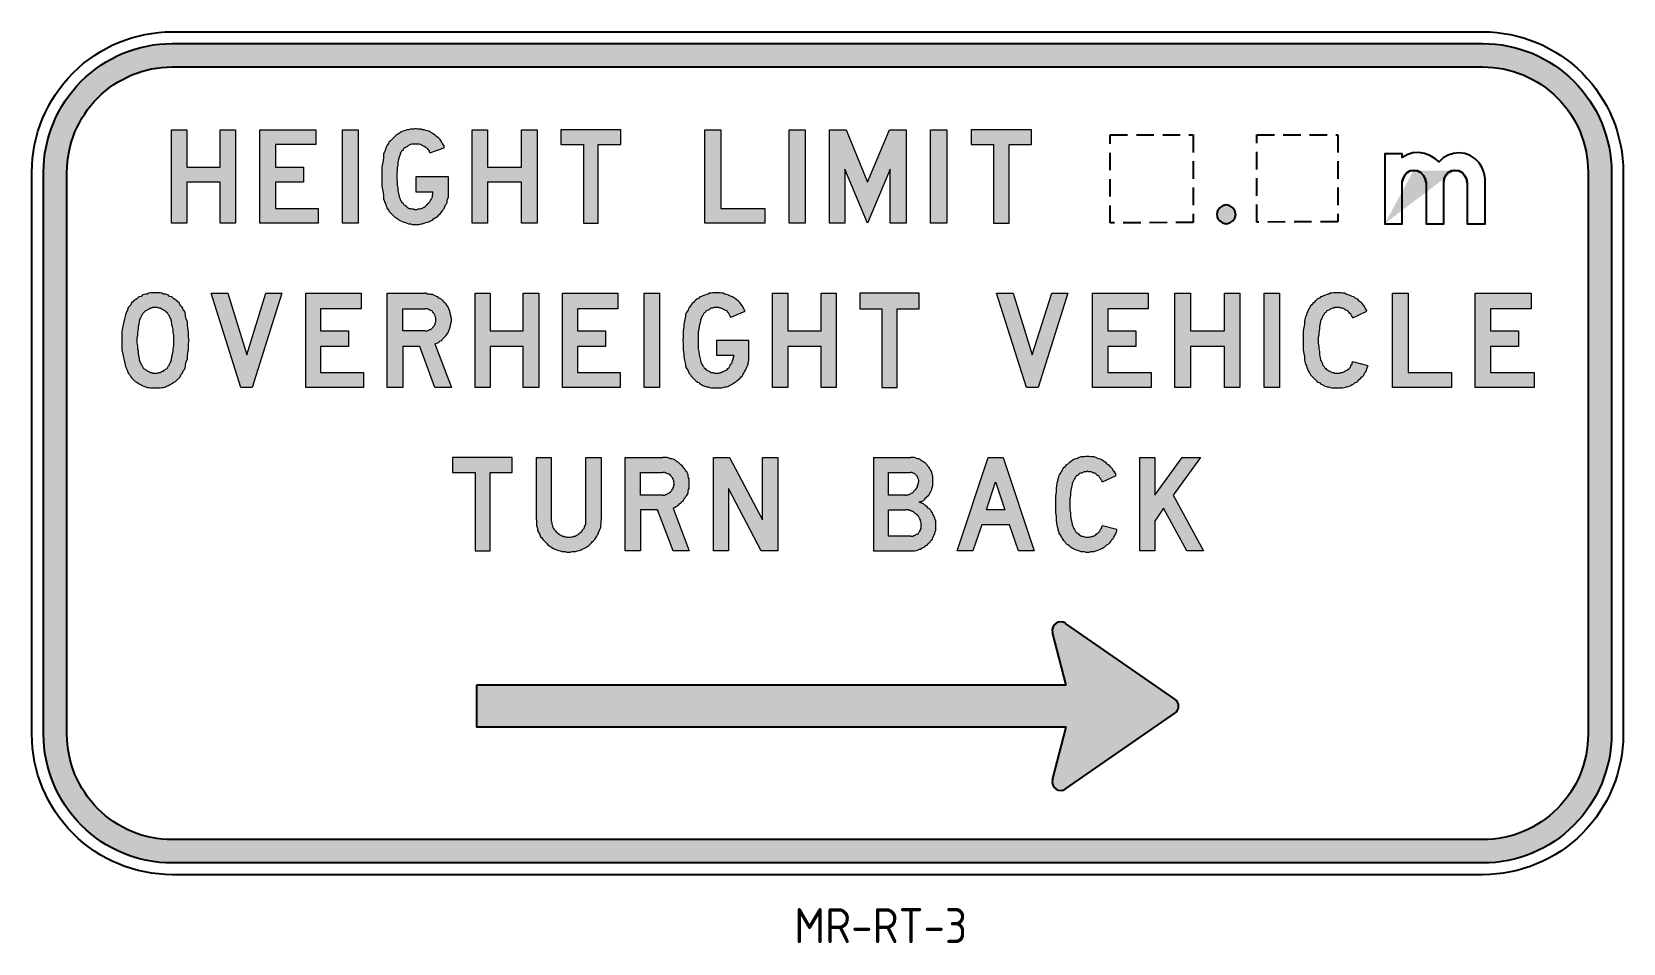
# Model space of a CAD drawing. Extents: x 128 to 264, y 131 to 209.
import ezdxf

# ---------------------------------------------------------------- set-up
doc = ezdxf.new("R2010")
doc.units = 0
doc.header["$LTSCALE"] = 12
doc.header["$MEASUREMENT"] = 0
doc.linetypes.add('DASHED', pattern=[0.75, 0.5, -0.25])
doc.layers.get('0').update_dxf_attribs({"linetype": 'CONTINUOUS'})
for name, color, linetype in [('L25', 1, 'CONTINUOUS'), ('L35', 3, 'CONTINUOUS'), ('T25', 1, 'CONTINUOUS')]:
    doc.layers.add(name, color=color, linetype=linetype)
doc.styles.add('ISO', font='iso')

msp = doc.modelspace()

# ---------------------------------------------------------------- texts
at = {"layer": 'T25', "color": 3, "style": 'ISO'}
msp.add_text('MR-RT-3', height=3, dxfattribs=at).set_placement((192.89, 130.68))

# ---------------------------------------------------------------- hatches: boundary and pattern name
at = {"layer": 'L25'}
h = msp.add_hatch(color=256, dxfattribs=at)
edge = h.paths.add_edge_path()
edge.add_line((139.73, 207.53), (251.73, 207.53))
edge.add_arc((251.73, 196.53), 11, 0, 90, ccw=False)
edge.add_line((262.73, 196.53), (262.73, 148.53))
edge.add_arc((251.73, 148.53), 11, -90, 0, ccw=False)
edge.add_line((251.73, 137.53), (139.73, 137.53))
edge.add_arc((139.73, 148.53), 11, 180, 270, ccw=False)
edge.add_line((128.73, 148.53), (128.73, 196.53))
edge.add_arc((139.73, 196.53), 11, 90, 180, ccw=False)
edge = h.paths.add_edge_path(flags=16)
edge.add_line((139.73, 205.53), (251.73, 205.53))
edge.add_arc((251.73, 196.53), 9, 0, 90, ccw=False)
edge.add_line((260.73, 196.53), (260.73, 148.53))
edge.add_arc((251.73, 148.53), 9, -90, 0, ccw=False)
edge.add_line((251.73, 139.53), (139.73, 139.53))
edge.add_arc((139.73, 148.53), 9, 180, 270, ccw=False)
edge.add_line((130.73, 148.53), (130.73, 196.53))
edge.add_arc((139.73, 196.53), 9, 90, 180, ccw=False)
h = msp.add_hatch(color=256, dxfattribs=at)
h.paths.add_polyline_path([(207.99, 200.16), (207.99, 198.89), (209.92, 198.89), (209.92, 192.18), (211.24, 192.18), (211.24, 198.89), (213.17, 198.89), (213.17, 200.16)])
h.paths.add_polyline_path([(204.54, 200.16), (205.91, 200.16), (205.91, 192.18), (204.54, 192.18)])
h.paths.add_polyline_path([(195.9, 200.16), (197.32, 200.16), (199.15, 195.69), (201.03, 200.16), (202.45, 200.16), (202.45, 192.18), (201.08, 192.18), (201.08, 196.8), (199.15, 192.18), (197.22, 196.8), (197.22, 192.18), (195.9, 192.18)])
h.paths.add_polyline_path([(192.44, 200.16), (193.82, 200.16), (193.82, 192.18), (192.44, 192.18)])
h.paths.add_polyline_path([(185.23, 200.16), (186.6, 200.16), (186.6, 193.45), (190.36, 193.45), (190.36, 192.18), (185.23, 192.18)])
h.paths.add_polyline_path([(172.93, 200.16), (172.93, 198.89), (174.86, 198.89), (174.86, 192.18), (176.13, 192.18), (176.13, 198.89), (178.06, 198.89), (178.06, 200.16)])
h.paths.add_polyline_path([(165.36, 200.16), (166.68, 200.16), (166.68, 196.96), (169.58, 196.96), (169.58, 200.16), (170.9, 200.16), (170.9, 192.18), (169.58, 192.18), (169.58, 195.69), (166.68, 195.69), (166.68, 192.18), (165.36, 192.18)])
h.paths.add_polyline_path([(154.28, 200.16), (155.61, 200.16), (155.61, 192.18), (154.28, 192.18)])
h.paths.add_polyline_path([(147.22, 200.16), (152, 200.16), (152, 198.89), (148.54, 198.89), (148.54, 196.96), (150.93, 196.96), (150.93, 195.69), (148.54, 195.69), (148.54, 193.45), (152.2, 193.45), (152.2, 192.18), (147.22, 192.18)])
h.paths.add_polyline_path([(139.65, 200.16), (140.97, 200.16), (140.97, 196.96), (143.82, 196.96), (143.82, 200.16), (145.14, 200.16), (145.14, 192.18), (143.82, 192.18), (143.82, 195.69), (140.97, 195.69), (140.97, 192.18), (139.65, 192.18)])
h.paths.add_polyline_path([(160.53, 200.26), (160.38, 200.21), (160.23, 200.21), (160.08, 200.21), (159.92, 200.16), (159.77, 200.16), (159.67, 200.11), (159.52, 200.06), (159.37, 200.01), (159.26, 199.95), (159.11, 199.85), (159.01, 199.8), (158.86, 199.7), (158.76, 199.6), (158.65, 199.5), (158.55, 199.4), (158.45, 199.29), (158.35, 199.19), (158.25, 199.09), (158.2, 198.99), (158.1, 198.84), (158.04, 198.74), (157.99, 198.63), (157.94, 198.48), (157.89, 198.33), (157.84, 198.23), (157.79, 198.07), (157.79, 197.82), (157.74, 197.52), (157.69, 197.26), (157.64, 197.01), (157.64, 196.7), (157.64, 196.45), (157.64, 196.14), (157.64, 195.89), (157.64, 195.58), (157.64, 195.33), (157.69, 195.08), (157.74, 194.77), (157.79, 194.52), (157.79, 194.26), (157.84, 194.11), (157.89, 193.96), (157.94, 193.86), (157.99, 193.71), (158.04, 193.6), (158.1, 193.45), (158.2, 193.35), (158.25, 193.2), (158.35, 193.1), (158.45, 192.99), (158.55, 192.89), (158.65, 192.79), (158.76, 192.69), (158.86, 192.64), (159.01, 192.54), (159.11, 192.43), (159.26, 192.38), (159.37, 192.33), (159.52, 192.28), (159.67, 192.23), (159.77, 192.18), (159.92, 192.13), (160.08, 192.13), (160.23, 192.08), (160.38, 192.08), (160.53, 192.08), (160.69, 192.08), (160.84, 192.08), (160.99, 192.13), (161.09, 192.13), (161.25, 192.18), (161.4, 192.23), (161.55, 192.28), (161.7, 192.33), (161.8, 192.38), (161.96, 192.43), (162.06, 192.54), (162.21, 192.64), (162.31, 192.69), (162.41, 192.79), (162.52, 192.89), (162.62, 192.99), (162.72, 193.1), (162.82, 193.25), (162.87, 193.35), (162.97, 193.45), (163.02, 193.6), (163.07, 193.76), (163.18, 193.86), (163.23, 194.01), (163.23, 194.16), (163.28, 194.26), (163.33, 194.42), (163.33, 194.57), (163.33, 196.14), (160.53, 196.14), (160.53, 194.87), (162.01, 194.87), (162.01, 194.77), (162.01, 194.67), (161.96, 194.57), (161.96, 194.42), (161.91, 194.31), (161.86, 194.21), (161.8, 194.11), (161.75, 194.01), (161.65, 193.91), (161.6, 193.86), (161.5, 193.76), (161.45, 193.71), (161.35, 193.6), (161.25, 193.55), (161.14, 193.5), (161.04, 193.45), (160.94, 193.45), (160.84, 193.4), (160.74, 193.4), (160.64, 193.35), (160.53, 193.35), (160.43, 193.35), (160.33, 193.4), (160.18, 193.4), (160.08, 193.45), (159.98, 193.45), (159.87, 193.5), (159.82, 193.55), (159.72, 193.6), (159.62, 193.71), (159.52, 193.76), (159.47, 193.86), (159.42, 193.91), (159.31, 194.01), (159.26, 194.11), (159.21, 194.16), (159.21, 194.26), (159.16, 194.37), (159.11, 194.47), (159.06, 194.72), (159.01, 194.98), (159.01, 195.18), (158.96, 195.43), (158.96, 195.69), (158.91, 195.94), (158.91, 196.14), (158.91, 196.4), (158.96, 196.65), (158.96, 196.91), (159.01, 197.11), (159.01, 197.36), (159.06, 197.62), (159.11, 197.82), (159.16, 197.92), (159.21, 198.02), (159.21, 198.13), (159.26, 198.23), (159.31, 198.33), (159.42, 198.38), (159.47, 198.48), (159.52, 198.58), (159.62, 198.63), (159.72, 198.68), (159.82, 198.74), (159.87, 198.79), (159.98, 198.84), (160.08, 198.89), (160.18, 198.94), (160.33, 198.94), (160.43, 198.94), (160.53, 198.94), (160.64, 198.94), (160.74, 198.94), (160.84, 198.94), (160.94, 198.89), (161.04, 198.84), (161.14, 198.79), (161.25, 198.74), (161.35, 198.68), (161.45, 198.63), (161.5, 198.58), (161.6, 198.48), (161.65, 198.43), (161.7, 198.33), (161.75, 198.23), (161.75, 198.18), (162.97, 198.63), (162.97, 198.79), (162.87, 198.89), (162.82, 198.99), (162.77, 199.09), (162.67, 199.24), (162.62, 199.34), (162.52, 199.45), (162.41, 199.5), (162.31, 199.6), (162.21, 199.7), (162.06, 199.8), (161.96, 199.85), (161.8, 199.95), (161.7, 200.01), (161.55, 200.06), (161.4, 200.11), (161.25, 200.16), (161.09, 200.16), (160.99, 200.21), (160.84, 200.21), (160.69, 200.21)])
at = {"layer": 'L25', "linetype": 'Continuous'}
h = msp.add_hatch(color=256, dxfattribs=at)
h.paths.add_polyline_path([(230.54, 193.25), (230.36, 193.49), (230.12, 193.67), (229.8, 193.74), (229.49, 193.67), (229.25, 193.49), (229.07, 193.25), (229, 192.93), (229.07, 192.62), (229.25, 192.37), (229.49, 192.2), (229.8, 192.13), (230.12, 192.2), (230.36, 192.37), (230.54, 192.62), (230.61, 192.93)])
h.paths.add_polyline_path([(251.67, 196.92), (251.43, 197.34), (251.08, 197.69), (250.66, 197.97), (250.2, 198.14), (249.71, 198.18), (249.22, 198.14), (248.77, 198), (248.35, 197.76), (248, 197.41), (247.62, 197.72), (247.2, 197.97), (246.74, 198.14), (246.25, 198.21), (245.76, 198.18), (245.31, 198.04), (244.85, 197.79), (244.85, 198.11), (243.35, 198.11), (243.35, 192.13), (244.85, 192.13), (244.85, 195.73), (244.92, 196.01), (245.06, 196.29), (245.27, 196.5), (245.52, 196.64), (245.83, 196.67), (246.15, 196.64), (246.43, 196.5), (246.67, 196.25), (246.81, 195.98), (246.88, 195.66), (246.88, 192.13), (248.39, 192.13), (248.39, 195.73), (248.42, 196.01), (248.56, 196.29), (248.77, 196.5), (249.05, 196.64), (249.33, 196.67), (249.68, 196.64), (249.96, 196.5), (250.17, 196.25), (250.34, 195.98), (250.38, 195.66), (250.38, 192.13), (251.92, 192.13), (251.92, 195.98), (251.85, 196.46)])
h.paths.add_polyline_path([(243.35, 198.11), (243.35, 192.13), (244.85, 192.13), (244.85, 195.73), (244.92, 196.01), (245.06, 196.29), (245.27, 196.5), (245.52, 196.64), (245.83, 196.67), (246.15, 196.64), (246.43, 196.5), (246.67, 196.25), (246.81, 195.98), (246.88, 195.66), (246.88, 192.13), (248.39, 192.13), (248.39, 195.73), (248.42, 196.01), (248.56, 196.29), (248.77, 196.5), (249.05, 196.64), (249.33, 196.67), (249.68, 196.64), (249.96, 196.5), (250.17, 196.25), (250.34, 195.98), (250.38, 195.66), (250.38, 192.13), (251.92, 192.13), (251.92, 195.98), (251.85, 196.46), (251.67, 196.92), (251.43, 197.34), (251.08, 197.69), (250.66, 197.97), (250.2, 198.14), (249.71, 198.18), (249.22, 198.14), (248.77, 198), (248.35, 197.76), (248, 197.41), (247.62, 197.72), (247.2, 197.97), (246.74, 198.14), (246.25, 198.21), (245.76, 198.18), (245.31, 198.04), (244.85, 197.79), (244.85, 198.11)])
h.paths.add_polyline_path([(248.39, 195.73), (248.35, 195.73)], flags=17)
h.paths.add_polyline_path([(244.85, 195.73), (244.82, 195.73)], flags=17)
h.paths.add_polyline_path([(244.85, 195.73), (244.82, 195.73)], flags=16)
edge = h.paths.add_edge_path()
edge.add_line((243.35, 192.13), (243.31, 192.13))
edge.add_line((249.33, 196.67), (249.29, 196.67))
edge.add_line((245.83, 196.67), (245.8, 196.67))
at = {"layer": 'L25'}
h = msp.add_hatch(color=256, dxfattribs=at)
h.paths.add_polyline_path([(251.08, 186.19), (255.85, 186.19), (255.85, 184.86), (252.4, 184.86), (252.4, 182.98), (254.79, 182.98), (254.79, 181.66), (252.4, 181.66), (252.4, 179.43), (256.11, 179.43), (256.11, 178.16), (251.08, 178.16)])
h.paths.add_polyline_path([(244.02, 186.19), (245.34, 186.19), (245.34, 179.43), (249.05, 179.43), (249.05, 178.16), (244.02, 178.16)])
h.paths.add_polyline_path([(233.04, 186.19), (234.36, 186.19), (234.36, 178.16), (233.04, 178.16)])
h.paths.add_polyline_path([(225.42, 186.19), (226.74, 186.19), (226.74, 182.98), (229.64, 182.98), (229.64, 186.19), (230.96, 186.19), (230.96, 178.16), (229.64, 178.16), (229.64, 181.66), (226.74, 181.66), (226.74, 178.16), (225.42, 178.16)])
h.paths.add_polyline_path([(218.36, 186.19), (223.13, 186.19), (223.13, 184.86), (219.68, 184.86), (219.68, 182.98), (222.07, 182.98), (222.07, 181.66), (219.68, 181.66), (219.68, 179.43), (223.39, 179.43), (223.39, 178.16), (218.36, 178.16)])
h.paths.add_polyline_path([(210.18, 186.19), (211.6, 186.19), (213.22, 180.95), (214.9, 186.19), (216.27, 186.19), (213.73, 178.16), (212.72, 178.16)])
h.paths.add_polyline_path([(198.49, 186.19), (198.49, 184.86), (200.37, 184.86), (200.37, 178.16), (201.69, 178.16), (201.69, 184.86), (203.57, 184.86), (203.57, 186.19)])
h.paths.add_polyline_path([(191.02, 186.19), (192.34, 186.19), (192.34, 182.98), (195.19, 182.98), (195.19, 186.19), (196.46, 186.19), (196.46, 178.16), (195.19, 178.16), (195.19, 181.66), (192.34, 181.66), (192.34, 178.16), (191.02, 178.16)])
h.paths.add_polyline_path([(180.05, 186.19), (181.37, 186.19), (181.37, 178.16), (180.05, 178.16)])
h.paths.add_polyline_path([(173.08, 186.19), (177.81, 186.19), (177.81, 184.86), (174.35, 184.86), (174.35, 182.98), (176.74, 182.98), (176.74, 181.66), (174.35, 181.66), (174.35, 179.43), (178.01, 179.43), (178.01, 178.16), (173.08, 178.16)])
h.paths.add_polyline_path([(165.62, 186.19), (166.89, 186.19), (166.89, 182.98), (169.73, 182.98), (169.73, 186.19), (171.05, 186.19), (171.05, 178.16), (169.73, 178.16), (169.73, 181.66), (166.89, 181.66), (166.89, 178.16), (165.62, 178.16)])
h.paths.add_polyline_path([(151.13, 186.19), (155.86, 186.19), (155.86, 184.86), (152.4, 184.86), (152.4, 182.98), (154.79, 182.98), (154.79, 181.66), (152.4, 181.66), (152.4, 179.43), (156.06, 179.43), (156.06, 178.16), (151.13, 178.16)])
h.paths.add_polyline_path([(143.06, 186.19), (144.48, 186.19), (146.1, 180.95), (147.73, 186.19), (149.1, 186.19), (146.56, 178.16), (145.6, 178.16)])
h.paths.add_polyline_path([(239.29, 186.24), (239.14, 186.24), (238.99, 186.24), (238.83, 186.19), (238.68, 186.19), (238.58, 186.13), (238.43, 186.08), (238.27, 186.03), (238.12, 185.98), (238.02, 185.93), (237.87, 185.88), (237.77, 185.78), (237.61, 185.73), (237.51, 185.63), (237.41, 185.52), (237.31, 185.42), (237.21, 185.32), (237.11, 185.22), (237, 185.12), (236.95, 184.97), (236.85, 184.86), (236.8, 184.76), (236.75, 184.61), (236.7, 184.51), (236.65, 184.36), (236.6, 184.2), (236.55, 184.1), (236.5, 183.8), (236.5, 183.54), (236.44, 183.29), (236.39, 182.98), (236.39, 182.73), (236.39, 182.43), (236.39, 182.17), (236.39, 181.87), (236.39, 181.61), (236.39, 181.36), (236.44, 181.05), (236.5, 180.8), (236.5, 180.49), (236.55, 180.24), (236.6, 180.09), (236.65, 179.99), (236.7, 179.83), (236.75, 179.73), (236.8, 179.58), (236.85, 179.48), (236.95, 179.33), (237, 179.22), (237.11, 179.12), (237.21, 179.02), (237.31, 178.92), (237.41, 178.82), (237.51, 178.72), (237.61, 178.61), (237.77, 178.56), (237.87, 178.46), (238.02, 178.41), (238.12, 178.31), (238.27, 178.26), (238.43, 178.21), (238.58, 178.21), (238.68, 178.16), (238.83, 178.11), (238.99, 178.11), (239.14, 178.11), (239.29, 178.11), (239.44, 178.11), (239.6, 178.11), (239.75, 178.11), (239.9, 178.16), (240.05, 178.21), (240.15, 178.21), (240.31, 178.26), (240.46, 178.31), (240.56, 178.41), (240.71, 178.46), (240.81, 178.56), (240.97, 178.61), (241.07, 178.72), (241.17, 178.82), (241.27, 178.92), (241.37, 179.02), (241.48, 179.12), (241.58, 179.22), (241.63, 179.38), (241.73, 179.48), (241.78, 179.63), (241.83, 179.73), (241.88, 179.88), (241.93, 179.99), (240.61, 180.34), (240.56, 180.24), (240.56, 180.14), (240.51, 180.09), (240.46, 179.99), (240.41, 179.88), (240.36, 179.83), (240.31, 179.78), (240.2, 179.68), (240.1, 179.63), (240, 179.58), (239.95, 179.53), (239.85, 179.48), (239.75, 179.43), (239.6, 179.43), (239.49, 179.38), (239.39, 179.38), (239.29, 179.38), (239.19, 179.38), (239.09, 179.38), (238.99, 179.43), (238.88, 179.43), (238.73, 179.48), (238.68, 179.53), (238.58, 179.58), (238.48, 179.63), (238.38, 179.68), (238.32, 179.78), (238.22, 179.83), (238.17, 179.94), (238.12, 179.99), (238.02, 180.09), (238.02, 180.19), (237.97, 180.29), (237.92, 180.39), (237.87, 180.49), (237.82, 180.7), (237.77, 180.95), (237.77, 181.21), (237.72, 181.46), (237.72, 181.66), (237.66, 181.92), (237.66, 182.17), (237.66, 182.43), (237.72, 182.63), (237.72, 182.88), (237.77, 183.14), (237.77, 183.39), (237.82, 183.59), (237.87, 183.85), (237.92, 183.95), (237.97, 184.05), (238.02, 184.15), (238.02, 184.25), (238.12, 184.31), (238.17, 184.41), (238.22, 184.51), (238.32, 184.56), (238.38, 184.66), (238.48, 184.71), (238.58, 184.76), (238.68, 184.81), (238.73, 184.86), (238.88, 184.91), (238.99, 184.91), (239.09, 184.97), (239.19, 184.97), (239.29, 184.97), (239.39, 184.97), (239.49, 184.97), (239.6, 184.91), (239.75, 184.91), (239.85, 184.86), (239.95, 184.81), (240, 184.76), (240.1, 184.71), (240.2, 184.66), (240.31, 184.56), (240.36, 184.46), (240.46, 184.41), (240.51, 184.31), (240.56, 184.2), (240.61, 184.1), (241.83, 184.66), (241.78, 184.76), (241.68, 184.91), (241.63, 185.07), (241.53, 185.17), (241.42, 185.32), (241.32, 185.42), (241.17, 185.52), (241.07, 185.63), (240.97, 185.73), (240.81, 185.78), (240.71, 185.88), (240.56, 185.93), (240.46, 185.98), (240.31, 186.03), (240.15, 186.08), (240.05, 186.13), (239.9, 186.19), (239.75, 186.19), (239.6, 186.24), (239.44, 186.24)])
h.paths.add_polyline_path([(186.24, 186.24), (186.09, 186.24), (185.94, 186.24), (185.79, 186.19), (185.63, 186.19), (185.53, 186.13), (185.38, 186.08), (185.23, 186.03), (185.08, 185.98), (184.97, 185.93), (184.82, 185.88), (184.72, 185.78), (184.62, 185.73), (184.47, 185.63), (184.36, 185.52), (184.26, 185.42), (184.16, 185.32), (184.06, 185.22), (184.01, 185.12), (183.91, 184.97), (183.86, 184.86), (183.81, 184.76), (183.7, 184.61), (183.65, 184.51), (183.6, 184.36), (183.6, 184.2), (183.55, 184.1), (183.5, 183.8), (183.45, 183.54), (183.45, 183.29), (183.4, 182.98), (183.4, 182.73), (183.4, 182.43), (183.35, 182.17), (183.4, 181.87), (183.4, 181.61), (183.4, 181.36), (183.45, 181.05), (183.45, 180.8), (183.5, 180.49), (183.55, 180.24), (183.6, 180.09), (183.6, 179.99), (183.65, 179.83), (183.7, 179.73), (183.81, 179.58), (183.86, 179.48), (183.91, 179.33), (184.01, 179.22), (184.06, 179.12), (184.16, 179.02), (184.26, 178.92), (184.36, 178.82), (184.47, 178.72), (184.62, 178.61), (184.72, 178.56), (184.82, 178.46), (184.97, 178.41), (185.08, 178.31), (185.23, 178.26), (185.38, 178.21), (185.53, 178.21), (185.63, 178.16), (185.79, 178.11), (185.94, 178.11), (186.09, 178.11), (186.24, 178.11), (186.4, 178.11), (186.55, 178.11), (186.7, 178.11), (186.8, 178.16), (186.96, 178.21), (187.11, 178.21), (187.26, 178.26), (187.36, 178.31), (187.51, 178.41), (187.62, 178.46), (187.77, 178.56), (187.87, 178.61), (187.97, 178.72), (188.12, 178.82), (188.23, 178.92), (188.33, 179.02), (188.43, 179.12), (188.48, 179.22), (188.58, 179.38), (188.63, 179.48), (188.73, 179.63), (188.78, 179.73), (188.84, 179.88), (188.89, 179.99), (188.94, 180.14), (188.94, 180.29), (188.99, 180.44), (188.99, 180.55), (188.99, 182.17), (186.24, 182.17), (186.24, 180.9), (187.72, 180.9), (187.72, 180.75), (187.67, 180.65), (187.67, 180.55), (187.62, 180.44), (187.57, 180.34), (187.57, 180.24), (187.46, 180.14), (187.41, 180.04), (187.36, 179.94), (187.31, 179.83), (187.21, 179.78), (187.16, 179.68), (187.06, 179.63), (186.96, 179.58), (186.85, 179.53), (186.75, 179.48), (186.65, 179.43), (186.55, 179.43), (186.45, 179.38), (186.35, 179.38), (186.24, 179.38), (186.14, 179.38), (186.04, 179.38), (185.94, 179.43), (185.79, 179.43), (185.69, 179.48), (185.63, 179.53), (185.53, 179.58), (185.43, 179.63), (185.33, 179.68), (185.28, 179.78), (185.18, 179.83), (185.13, 179.94), (185.08, 179.99), (185.02, 180.09), (184.97, 180.19), (184.92, 180.29), (184.87, 180.39), (184.87, 180.49), (184.82, 180.7), (184.77, 180.95), (184.72, 181.21), (184.67, 181.46), (184.67, 181.66), (184.67, 181.92), (184.67, 182.17), (184.67, 182.43), (184.67, 182.63), (184.67, 182.88), (184.72, 183.14), (184.77, 183.39), (184.82, 183.59), (184.87, 183.85), (184.87, 183.95), (184.92, 184.05), (184.97, 184.15), (185.02, 184.25), (185.08, 184.31), (185.13, 184.41), (185.18, 184.51), (185.28, 184.56), (185.33, 184.66), (185.43, 184.71), (185.53, 184.76), (185.63, 184.81), (185.69, 184.86), (185.79, 184.91), (185.94, 184.91), (186.04, 184.97), (186.14, 184.97), (186.24, 184.97), (186.35, 184.97), (186.45, 184.97), (186.55, 184.91), (186.65, 184.91), (186.75, 184.86), (186.85, 184.81), (186.96, 184.76), (187.06, 184.71), (187.16, 184.66), (187.21, 184.56), (187.26, 184.51), (187.31, 184.41), (187.36, 184.36), (187.41, 184.25), (187.46, 184.15), (188.68, 184.66), (188.63, 184.76), (188.58, 184.86), (188.53, 185.02), (188.43, 185.12), (188.38, 185.22), (188.28, 185.32), (188.23, 185.42), (188.12, 185.52), (187.97, 185.63), (187.87, 185.73), (187.77, 185.78), (187.62, 185.88), (187.51, 185.93), (187.36, 185.98), (187.26, 186.03), (187.11, 186.08), (186.96, 186.13), (186.8, 186.19), (186.7, 186.19), (186.55, 186.24), (186.4, 186.24)])
h.paths.add_polyline_path([(161.3, 182.98), (159.42, 182.98), (159.42, 184.86), (161.3, 184.86), (161.4, 184.86), (161.45, 184.86), (161.55, 184.86), (161.65, 184.81), (161.7, 184.76), (161.8, 184.76), (161.86, 184.71), (161.96, 184.66), (162.01, 184.56), (162.06, 184.51), (162.11, 184.41), (162.16, 184.36), (162.21, 184.25), (162.21, 184.2), (162.26, 184.1), (162.26, 184), (162.26, 183.95), (162.26, 183.85), (162.26, 183.75), (162.21, 183.64), (162.21, 183.59), (162.16, 183.49), (162.11, 183.44), (162.06, 183.34), (162.01, 183.29), (161.96, 183.24), (161.86, 183.14), (161.8, 183.09), (161.7, 183.09), (161.65, 183.03), (161.55, 182.98), (161.45, 182.98), (161.4, 182.98)], flags=16)
h.paths.add_polyline_path([(162.16, 181.87), (163.58, 178.16), (162.16, 178.16), (160.89, 181.66), (159.42, 181.66), (159.42, 178.16), (158.1, 178.16), (158.1, 186.19), (161.3, 186.19), (161.4, 186.19), (161.55, 186.13), (161.7, 186.13), (161.8, 186.08), (161.96, 186.08), (162.06, 186.03), (162.21, 185.98), (162.31, 185.93), (162.41, 185.88), (162.52, 185.78), (162.67, 185.73), (162.77, 185.63), (162.87, 185.58), (162.92, 185.47), (163.02, 185.37), (163.13, 185.27), (163.18, 185.17), (163.28, 185.07), (163.33, 184.91), (163.38, 184.81), (163.43, 184.71), (163.48, 184.56), (163.48, 184.46), (163.53, 184.31), (163.53, 184.2), (163.58, 184.05), (163.58, 183.95), (163.58, 183.8), (163.53, 183.64), (163.53, 183.54), (163.48, 183.39), (163.48, 183.29), (163.43, 183.14), (163.38, 183.03), (163.33, 182.93), (163.28, 182.78), (163.18, 182.68), (163.13, 182.58), (163.02, 182.48), (162.92, 182.37), (162.82, 182.27), (162.77, 182.17), (162.62, 182.12), (162.52, 182.02), (162.41, 181.97), (162.31, 181.92)])
h.paths.add_polyline_path([(138.28, 184.97), (138.18, 184.97), (138.08, 184.97), (137.97, 184.91), (137.87, 184.91), (137.77, 184.86), (137.67, 184.81), (137.62, 184.76), (137.52, 184.71), (137.42, 184.66), (137.36, 184.61), (137.26, 184.51), (137.21, 184.46), (137.16, 184.36), (137.11, 184.31), (137.06, 184.2), (137.01, 184.1), (136.96, 184), (136.91, 183.8), (136.86, 183.54), (136.81, 183.34), (136.81, 183.09), (136.75, 182.88), (136.75, 182.63), (136.7, 182.37), (136.7, 182.17), (136.7, 181.92), (136.75, 181.71), (136.75, 181.46), (136.81, 181.26), (136.81, 181), (136.86, 180.8), (136.91, 180.55), (136.96, 180.34), (137.01, 180.24), (137.06, 180.14), (137.11, 180.04), (137.16, 179.99), (137.21, 179.88), (137.26, 179.78), (137.36, 179.73), (137.42, 179.68), (137.52, 179.63), (137.62, 179.53), (137.67, 179.53), (137.77, 179.48), (137.87, 179.43), (137.97, 179.43), (138.08, 179.38), (138.18, 179.38), (138.28, 179.38), (138.38, 179.38), (138.48, 179.38), (138.58, 179.43), (138.69, 179.43), (138.79, 179.48), (138.89, 179.53), (138.99, 179.53), (139.04, 179.63), (139.14, 179.68), (139.19, 179.73), (139.3, 179.78), (139.35, 179.88), (139.4, 179.99), (139.45, 180.04), (139.5, 180.14), (139.55, 180.24), (139.6, 180.34), (139.65, 180.55), (139.7, 180.8), (139.75, 181), (139.8, 181.26), (139.8, 181.46), (139.85, 181.71), (139.85, 181.92), (139.85, 182.17), (139.85, 182.37), (139.85, 182.63), (139.8, 182.88), (139.8, 183.09), (139.75, 183.34), (139.7, 183.54), (139.65, 183.8), (139.6, 184), (139.55, 184.1), (139.5, 184.2), (139.45, 184.31), (139.4, 184.36), (139.35, 184.46), (139.3, 184.51), (139.19, 184.61), (139.14, 184.66), (139.04, 184.71), (138.99, 184.76), (138.89, 184.81), (138.79, 184.86), (138.69, 184.91), (138.58, 184.91), (138.48, 184.97), (138.38, 184.97)], flags=16)
h.paths.add_polyline_path([(138.28, 186.24), (138.13, 186.24), (137.97, 186.24), (137.87, 186.24), (137.72, 186.19), (137.57, 186.13), (137.47, 186.13), (137.31, 186.08), (137.16, 186.03), (137.06, 185.93), (136.91, 185.88), (136.81, 185.83), (136.7, 185.73), (136.55, 185.63), (136.45, 185.58), (136.35, 185.47), (136.25, 185.37), (136.2, 185.22), (136.09, 185.12), (135.99, 185.02), (135.94, 184.91), (135.89, 184.76), (135.84, 184.66), (135.79, 184.51), (135.74, 184.36), (135.69, 184.25), (135.64, 184), (135.59, 183.75), (135.54, 183.49), (135.48, 183.24), (135.43, 182.93), (135.43, 182.68), (135.43, 182.43), (135.43, 182.17), (135.43, 181.92), (135.43, 181.66), (135.43, 181.36), (135.48, 181.1), (135.54, 180.85), (135.59, 180.6), (135.64, 180.34), (135.69, 180.09), (135.74, 179.94), (135.79, 179.83), (135.84, 179.68), (135.89, 179.58), (135.94, 179.43), (135.99, 179.33), (136.09, 179.22), (136.2, 179.07), (136.25, 178.97), (136.35, 178.87), (136.45, 178.77), (136.55, 178.67), (136.7, 178.61), (136.81, 178.51), (136.91, 178.46), (137.06, 178.36), (137.16, 178.31), (137.31, 178.26), (137.47, 178.21), (137.57, 178.16), (137.72, 178.16), (137.87, 178.11), (137.97, 178.11), (138.13, 178.11), (138.28, 178.11), (138.43, 178.11), (138.58, 178.11), (138.69, 178.11), (138.84, 178.16), (138.99, 178.16), (139.14, 178.21), (139.24, 178.26), (139.4, 178.31), (139.5, 178.36), (139.65, 178.46), (139.75, 178.51), (139.85, 178.61), (140.01, 178.67), (140.11, 178.77), (140.21, 178.87), (140.31, 178.97), (140.41, 179.07), (140.46, 179.22), (140.57, 179.33), (140.62, 179.43), (140.67, 179.58), (140.77, 179.68), (140.82, 179.83), (140.87, 179.94), (140.87, 180.09), (140.92, 180.34), (141.02, 180.6), (141.02, 180.85), (141.07, 181.1), (141.12, 181.36), (141.12, 181.66), (141.12, 181.92), (141.18, 182.17), (141.12, 182.43), (141.12, 182.68), (141.12, 182.93), (141.07, 183.24), (141.02, 183.49), (141.02, 183.75), (140.92, 184), (140.87, 184.25), (140.87, 184.36), (140.82, 184.51), (140.77, 184.66), (140.67, 184.76), (140.62, 184.91), (140.57, 185.02), (140.46, 185.12), (140.41, 185.22), (140.31, 185.37), (140.21, 185.47), (140.11, 185.58), (140.01, 185.63), (139.85, 185.73), (139.75, 185.83), (139.65, 185.88), (139.5, 185.93), (139.4, 186.03), (139.24, 186.08), (139.14, 186.13), (138.99, 186.13), (138.84, 186.19), (138.69, 186.24), (138.58, 186.24), (138.43, 186.24)])
h = msp.add_hatch(color=256, dxfattribs=at)
h.paths.add_polyline_path([(222.42, 172.16), (223.69, 172.16), (223.69, 168.96), (226.03, 172.16), (227.6, 172.16), (225.27, 168.96), (227.86, 164.18), (226.44, 164.18), (224.45, 167.84), (223.69, 166.72), (223.69, 164.18), (222.42, 164.18)])
h.paths.add_polyline_path([(210.89, 167.69), (209.31, 167.69), (210.07, 170.08)], flags=16)
h.paths.add_polyline_path([(206.82, 164.18), (209.46, 172.16), (210.73, 172.16), (213.38, 164.18), (212.06, 164.18), (211.29, 166.42), (208.91, 166.42), (208.14, 164.18)])
h.paths.add_polyline_path([(185.99, 172.16), (187.36, 172.16), (190.16, 166.83), (190.16, 172.16), (191.48, 172.16), (191.48, 164.18), (190.06, 164.18), (187.26, 169.52), (187.26, 164.18), (185.99, 164.18)])
h.paths.add_polyline_path([(163.68, 172.16), (163.68, 170.89), (165.62, 170.89), (165.62, 164.18), (166.89, 164.18), (166.89, 170.89), (168.77, 170.89), (168.77, 172.16)])
h.paths.add_polyline_path([(217.95, 172.26), (217.8, 172.26), (217.65, 172.21), (217.54, 172.21), (217.39, 172.21), (217.24, 172.16), (217.14, 172.11), (216.98, 172.06), (216.83, 172.01), (216.73, 171.96), (216.58, 171.86), (216.48, 171.81), (216.37, 171.7), (216.27, 171.6), (216.12, 171.55), (216.07, 171.45), (215.97, 171.35), (215.87, 171.25), (215.77, 171.09), (215.71, 170.99), (215.66, 170.89), (215.56, 170.74), (215.51, 170.64), (215.46, 170.48), (215.41, 170.38), (215.41, 170.23), (215.36, 170.08), (215.31, 169.77), (215.26, 169.52), (215.26, 169.21), (215.21, 168.91), (215.21, 168.6), (215.21, 168.3), (215.21, 168.05), (215.21, 167.74), (215.21, 167.44), (215.26, 167.13), (215.26, 166.83), (215.31, 166.52), (215.36, 166.27), (215.41, 166.11), (215.41, 165.96), (215.46, 165.86), (215.51, 165.71), (215.56, 165.61), (215.66, 165.45), (215.71, 165.35), (215.77, 165.25), (215.87, 165.1), (215.97, 165), (216.07, 164.9), (216.12, 164.79), (216.27, 164.74), (216.37, 164.64), (216.48, 164.54), (216.58, 164.49), (216.73, 164.39), (216.83, 164.34), (216.98, 164.29), (217.14, 164.23), (217.24, 164.18), (217.39, 164.13), (217.54, 164.13), (217.65, 164.13), (217.8, 164.08), (217.95, 164.08), (218.1, 164.08), (218.25, 164.13), (218.36, 164.13), (218.51, 164.13), (218.66, 164.18), (218.76, 164.23), (218.92, 164.29), (219.07, 164.34), (219.17, 164.39), (219.32, 164.49), (219.42, 164.54), (219.53, 164.64), (219.63, 164.74), (219.78, 164.79), (219.88, 164.9), (219.93, 165), (220.03, 165.15), (220.13, 165.25), (220.19, 165.35), (220.29, 165.51), (220.34, 165.61), (220.39, 165.76), (220.44, 165.86), (220.44, 166.01), (219.22, 166.32), (219.17, 166.27), (219.17, 166.17), (219.12, 166.06), (219.07, 166.01), (219.02, 165.91), (218.97, 165.86), (218.92, 165.76), (218.81, 165.71), (218.71, 165.66), (218.66, 165.56), (218.56, 165.51), (218.46, 165.45), (218.36, 165.45), (218.25, 165.4), (218.15, 165.4), (218.05, 165.35), (217.95, 165.35), (217.85, 165.35), (217.75, 165.4), (217.65, 165.4), (217.54, 165.45), (217.44, 165.45), (217.34, 165.51), (217.24, 165.56), (217.19, 165.66), (217.09, 165.71), (216.98, 165.76), (216.93, 165.86), (216.88, 165.91), (216.83, 166.01), (216.78, 166.11), (216.73, 166.22), (216.68, 166.32), (216.63, 166.37), (216.63, 166.47), (216.58, 166.72), (216.53, 166.98), (216.48, 167.18), (216.48, 167.44), (216.43, 167.69), (216.43, 167.94), (216.43, 168.15), (216.43, 168.4), (216.43, 168.66), (216.48, 168.91), (216.48, 169.11), (216.53, 169.37), (216.58, 169.62), (216.63, 169.87), (216.63, 169.98), (216.68, 170.03), (216.73, 170.13), (216.78, 170.23), (216.83, 170.33), (216.88, 170.43), (216.93, 170.48), (216.98, 170.59), (217.09, 170.64), (217.19, 170.69), (217.24, 170.79), (217.34, 170.84), (217.44, 170.84), (217.54, 170.89), (217.65, 170.94), (217.75, 170.94), (217.85, 170.94), (217.95, 170.99), (218.05, 170.94), (218.15, 170.94), (218.25, 170.94), (218.36, 170.89), (218.46, 170.84), (218.56, 170.84), (218.66, 170.79), (218.71, 170.69), (218.81, 170.64), (218.92, 170.59), (218.97, 170.48), (219.02, 170.38), (219.12, 170.28), (219.17, 170.18), (219.22, 170.08), (220.39, 170.64), (220.34, 170.79), (220.24, 170.94), (220.13, 171.04), (220.08, 171.2), (219.98, 171.3), (219.88, 171.4), (219.78, 171.55), (219.63, 171.6), (219.53, 171.7), (219.42, 171.81), (219.32, 171.86), (219.17, 171.96), (219.07, 172.01), (218.92, 172.06), (218.76, 172.11), (218.66, 172.16), (218.51, 172.21), (218.36, 172.21), (218.25, 172.21), (218.1, 172.26)])
h.paths.add_polyline_path([(202.86, 165.45), (200.93, 165.45), (200.93, 167.69), (202.4, 167.69), (202.5, 167.69), (202.61, 167.69), (202.71, 167.64), (202.81, 167.64), (202.91, 167.59), (202.96, 167.54), (203.06, 167.54), (203.16, 167.44), (203.21, 167.39), (203.32, 167.33), (203.37, 167.28), (203.47, 167.18), (203.52, 167.08), (203.57, 167.03), (203.62, 166.93), (203.67, 166.83), (203.67, 166.72), (203.72, 166.62), (203.72, 166.52), (203.72, 166.42), (203.72, 166.32), (203.72, 166.27), (203.72, 166.17), (203.72, 166.11), (203.67, 166.01), (203.67, 165.96), (203.62, 165.86), (203.57, 165.81), (203.52, 165.76), (203.47, 165.66), (203.42, 165.61), (203.32, 165.61), (203.27, 165.56), (203.16, 165.51), (203.11, 165.51), (203.01, 165.45), (202.96, 165.45)], flags=16)
h.paths.add_polyline_path([(202.4, 168.96), (200.93, 168.96), (200.93, 170.89), (202.81, 170.89), (202.86, 170.89), (202.96, 170.89), (203.01, 170.84), (203.06, 170.84), (203.16, 170.79), (203.21, 170.74), (203.27, 170.69), (203.32, 170.64), (203.37, 170.59), (203.42, 170.54), (203.42, 170.48), (203.47, 170.38), (203.47, 170.33), (203.52, 170.23), (203.52, 170.18), (203.52, 170.08), (203.47, 169.98), (203.47, 169.87), (203.42, 169.77), (203.42, 169.67), (203.37, 169.57), (203.32, 169.52), (203.27, 169.42), (203.16, 169.37), (203.11, 169.27), (203.06, 169.21), (202.96, 169.16), (202.86, 169.11), (202.81, 169.06), (202.71, 169.01), (202.61, 169.01), (202.5, 168.96)], flags=16)
h.paths.add_polyline_path([(199.66, 172.16), (199.66, 164.18), (202.81, 164.18), (202.91, 164.18), (203.06, 164.18), (203.16, 164.18), (203.32, 164.23), (203.47, 164.29), (203.57, 164.34), (203.67, 164.34), (203.82, 164.44), (203.93, 164.49), (204.03, 164.54), (204.13, 164.64), (204.23, 164.69), (204.33, 164.79), (204.43, 164.9), (204.54, 165), (204.59, 165.1), (204.69, 165.2), (204.74, 165.3), (204.79, 165.45), (204.84, 165.56), (204.89, 165.66), (204.94, 165.81), (204.99, 165.96), (204.99, 166.06), (204.99, 166.22), (204.99, 166.32), (204.99, 166.47), (204.99, 166.57), (204.99, 166.72), (204.94, 166.88), (204.89, 166.98), (204.84, 167.13), (204.79, 167.23), (204.74, 167.33), (204.69, 167.44), (204.59, 167.59), (204.54, 167.69), (204.43, 167.79), (204.33, 167.84), (204.23, 167.94), (204.13, 168.05), (204.03, 168.1), (203.93, 168.2), (203.82, 168.25), (203.72, 168.3), (203.57, 168.35), (203.67, 168.4), (203.82, 168.45), (203.93, 168.5), (204.03, 168.6), (204.13, 168.71), (204.18, 168.76), (204.28, 168.86), (204.38, 168.96), (204.43, 169.06), (204.49, 169.16), (204.59, 169.32), (204.64, 169.42), (204.64, 169.52), (204.69, 169.67), (204.74, 169.77), (204.74, 169.93), (204.74, 170.03), (204.74, 170.18), (204.74, 170.28), (204.74, 170.43), (204.74, 170.54), (204.69, 170.69), (204.64, 170.79), (204.64, 170.94), (204.59, 171.04), (204.49, 171.15), (204.43, 171.25), (204.38, 171.35), (204.28, 171.45), (204.23, 171.55), (204.13, 171.65), (204.03, 171.7), (203.93, 171.81), (203.82, 171.86), (203.72, 171.91), (203.62, 172.01), (203.52, 172.06), (203.42, 172.06), (203.27, 172.11), (203.16, 172.16), (203.06, 172.16), (202.91, 172.16), (202.81, 172.16)])
h.paths.add_polyline_path([(181.62, 168.96), (179.74, 168.96), (179.74, 170.89), (181.62, 170.89), (181.72, 170.89), (181.82, 170.89), (181.87, 170.84), (181.98, 170.84), (182.03, 170.79), (182.13, 170.74), (182.18, 170.74), (182.28, 170.69), (182.33, 170.59), (182.38, 170.54), (182.43, 170.48), (182.48, 170.43), (182.54, 170.33), (182.54, 170.28), (182.59, 170.18), (182.59, 170.08), (182.59, 170.03), (182.64, 169.93), (182.59, 169.82), (182.59, 169.77), (182.59, 169.67), (182.54, 169.62), (182.54, 169.52), (182.48, 169.47), (182.43, 169.37), (182.38, 169.32), (182.33, 169.27), (182.28, 169.21), (182.18, 169.16), (182.13, 169.11), (182.03, 169.06), (181.98, 169.01), (181.87, 169.01), (181.82, 168.96), (181.72, 168.96)], flags=16)
h.paths.add_polyline_path([(182.54, 167.84), (183.91, 164.18), (182.54, 164.18), (181.21, 167.69), (179.74, 167.69), (179.74, 164.18), (178.42, 164.18), (178.42, 172.16), (181.62, 172.16), (181.77, 172.16), (181.87, 172.16), (182.03, 172.16), (182.18, 172.11), (182.28, 172.06), (182.43, 172.06), (182.54, 172.01), (182.69, 171.96), (182.79, 171.86), (182.89, 171.81), (182.99, 171.75), (183.09, 171.65), (183.2, 171.55), (183.3, 171.45), (183.4, 171.35), (183.45, 171.25), (183.55, 171.15), (183.6, 171.04), (183.7, 170.94), (183.75, 170.84), (183.81, 170.69), (183.81, 170.59), (183.86, 170.43), (183.91, 170.33), (183.91, 170.18), (183.91, 170.08), (183.91, 169.93), (183.91, 169.82), (183.91, 169.67), (183.91, 169.52), (183.86, 169.42), (183.81, 169.27), (183.81, 169.16), (183.75, 169.01), (183.7, 168.91), (183.6, 168.81), (183.55, 168.71), (183.45, 168.6), (183.4, 168.45), (183.3, 168.4), (183.2, 168.3), (183.09, 168.2), (182.99, 168.1), (182.89, 168.05), (182.79, 167.99), (182.64, 167.89)])
h.paths.add_polyline_path([(170.85, 166.83), (170.85, 172.16), (172.12, 172.16), (172.12, 166.83), (172.12, 166.72), (172.17, 166.62), (172.17, 166.47), (172.22, 166.37), (172.22, 166.27), (172.27, 166.17), (172.32, 166.11), (172.37, 166.01), (172.47, 165.91), (172.53, 165.81), (172.63, 165.76), (172.68, 165.71), (172.78, 165.61), (172.88, 165.56), (172.98, 165.51), (173.08, 165.45), (173.19, 165.45), (173.29, 165.4), (173.39, 165.4), (173.49, 165.35), (173.59, 165.35), (173.74, 165.35), (173.85, 165.4), (173.95, 165.4), (174.05, 165.45), (174.15, 165.45), (174.25, 165.51), (174.35, 165.56), (174.46, 165.61), (174.51, 165.71), (174.61, 165.76), (174.71, 165.81), (174.76, 165.91), (174.81, 166.01), (174.91, 166.11), (174.96, 166.17), (174.96, 166.27), (175.02, 166.37), (175.07, 166.47), (175.07, 166.62), (175.07, 166.72), (175.07, 166.83), (175.07, 172.16), (176.39, 172.16), (176.39, 166.83), (176.39, 166.67), (176.39, 166.52), (176.34, 166.37), (176.34, 166.22), (176.29, 166.06), (176.23, 165.96), (176.18, 165.81), (176.13, 165.66), (176.08, 165.56), (175.98, 165.4), (175.93, 165.3), (175.83, 165.15), (175.73, 165.05), (175.62, 164.95), (175.52, 164.84), (175.42, 164.74), (175.32, 164.64), (175.17, 164.54), (175.07, 164.49), (174.91, 164.39), (174.76, 164.34), (174.66, 164.29), (174.51, 164.23), (174.35, 164.18), (174.2, 164.13), (174.05, 164.13), (173.9, 164.13), (173.74, 164.08), (173.59, 164.08), (173.44, 164.08), (173.29, 164.13), (173.19, 164.13), (173.03, 164.13), (172.88, 164.18), (172.73, 164.23), (172.58, 164.29), (172.42, 164.34), (172.32, 164.39), (172.17, 164.49), (172.07, 164.54), (171.92, 164.64), (171.81, 164.74), (171.71, 164.84), (171.61, 164.95), (171.51, 165.05), (171.41, 165.15), (171.31, 165.3), (171.2, 165.4), (171.15, 165.56), (171.1, 165.66), (171, 165.81), (170.95, 165.96), (170.95, 166.06), (170.9, 166.22), (170.85, 166.37), (170.85, 166.52), (170.85, 166.67)])
h = msp.add_hatch(color=256, dxfattribs=at)
edge = h.paths.add_edge_path()
edge.add_line((165.73, 152.73), (165.73, 149.13))
edge.add_line((165.73, 149.13), (216.13, 149.13))
edge.add_line((216.13, 149.13), (214.95, 144.63))
edge.add_arc((215.65, 144.45), 0.72, 165.3407, 304.6952)
edge.add_line((216.06, 143.86), (225.42, 150.34))
edge.add_arc((225.01, 150.93), 0.72, 304.6952, 415.3048)
edge.add_line((225.42, 151.52), (216.06, 158))
edge.add_arc((215.65, 157.41), 0.72, 55.3048, 194.6593)
edge.add_line((214.95, 157.23), (216.13, 152.73))
edge.add_line((216.13, 152.73), (165.73, 152.73))

# ---------------------------------------------------------------- linework, layer by layer
at = {"color": 3}
for p, q in [((229.07, 193.25), (229, 192.93)), ((229.25, 193.49), (229.07, 193.25)), ((229.49, 193.67), (229.25, 193.49)), ((229.8, 193.74), (229.49, 193.67)), ((230.12, 193.67), (229.8, 193.74)), ((230.36, 193.49), (230.12, 193.67)), ((230.54, 193.25), (230.36, 193.49)), ((230.61, 192.93), (230.54, 193.25)), ((229, 192.93), (229.07, 192.62)), ((229.07, 192.62), (229.25, 192.37)), ((229.25, 192.37), (229.49, 192.2)), ((229.49, 192.2), (229.8, 192.13)), ((229.8, 192.13), (229.77, 192.13)), ((229.8, 192.13), (230.12, 192.2)), ((230.12, 192.2), (230.36, 192.37)), ((230.36, 192.37), (230.54, 192.62)), ((230.54, 192.62), (230.61, 192.93))]:
    msp.add_line(p, q, dxfattribs=at)
at = {"color": 1, "lineweight": 0}
for points in [[(139.65, 200.16), (140.97, 200.16), (140.97, 196.96), (143.82, 196.96), (143.82, 200.16), (145.14, 200.16), (145.14, 192.18), (143.82, 192.18), (143.82, 195.69), (140.97, 195.69), (140.97, 192.18), (139.65, 192.18), (139.65, 200.16), (139.65, 200.16)], [(147.22, 200.16), (152, 200.16), (152, 198.89), (148.54, 198.89), (148.54, 196.96), (150.93, 196.96), (150.93, 195.69), (148.54, 195.69), (148.54, 193.45), (152.2, 193.45), (152.2, 192.18), (147.22, 192.18), (147.22, 200.16), (147.22, 200.16)], [(154.28, 200.16), (155.61, 200.16), (155.61, 192.18), (154.28, 192.18), (154.28, 200.16), (154.28, 200.16)], [(160.53, 200.26), (160.38, 200.21), (160.23, 200.21), (160.08, 200.21), (159.92, 200.16), (159.77, 200.16), (159.67, 200.11), (159.52, 200.06), (159.37, 200.01), (159.26, 199.95), (159.11, 199.85), (159.01, 199.8), (158.86, 199.7), (158.76, 199.6), (158.65, 199.5), (158.55, 199.4), (158.45, 199.29), (158.35, 199.19), (158.25, 199.09), (158.2, 198.99), (158.1, 198.84), (158.04, 198.74), (157.99, 198.63), (157.94, 198.48), (157.89, 198.33), (157.84, 198.23), (157.79, 198.07), (157.79, 197.82), (157.74, 197.52), (157.69, 197.26), (157.64, 197.01), (157.64, 196.7), (157.64, 196.45), (157.64, 196.14), (157.64, 195.89), (157.64, 195.58), (157.64, 195.33), (157.69, 195.08), (157.74, 194.77), (157.79, 194.52), (157.79, 194.26), (157.84, 194.11), (157.89, 193.96), (157.94, 193.86), (157.99, 193.71), (158.04, 193.6), (158.1, 193.45), (158.2, 193.35), (158.25, 193.2), (158.35, 193.1), (158.45, 192.99), (158.55, 192.89), (158.65, 192.79), (158.76, 192.69), (158.86, 192.64), (159.01, 192.54), (159.11, 192.43), (159.26, 192.38), (159.37, 192.33), (159.52, 192.28), (159.67, 192.23), (159.77, 192.18), (159.92, 192.13), (160.08, 192.13), (160.23, 192.08), (160.38, 192.08), (160.53, 192.08), (160.69, 192.08), (160.84, 192.08), (160.99, 192.13), (161.09, 192.13), (161.25, 192.18), (161.4, 192.23), (161.55, 192.28), (161.7, 192.33), (161.8, 192.38), (161.96, 192.43), (162.06, 192.54), (162.21, 192.64), (162.31, 192.69), (162.41, 192.79), (162.52, 192.89), (162.62, 192.99), (162.72, 193.1), (162.82, 193.25), (162.87, 193.35), (162.97, 193.45), (163.02, 193.6), (163.07, 193.76), (163.18, 193.86), (163.23, 194.01), (163.23, 194.16), (163.28, 194.26), (163.33, 194.42), (163.33, 194.57), (163.33, 196.14), (160.53, 196.14), (160.53, 194.87), (162.01, 194.87)], [(162.41, 199.5), (162.31, 199.6), (162.21, 199.7), (162.06, 199.8), (161.96, 199.85), (161.8, 199.95), (161.7, 200.01), (161.55, 200.06), (161.4, 200.11), (161.25, 200.16), (161.09, 200.16), (160.99, 200.21), (160.84, 200.21), (160.69, 200.21), (160.53, 200.26)], [(165.36, 200.16), (166.68, 200.16), (166.68, 196.96), (169.58, 196.96), (169.58, 200.16), (170.9, 200.16), (170.9, 192.18), (169.58, 192.18), (169.58, 195.69), (166.68, 195.69), (166.68, 192.18), (165.36, 192.18), (165.36, 200.16), (165.36, 200.16)], [(172.93, 200.16), (172.93, 198.89), (174.86, 198.89), (174.86, 192.18), (176.13, 192.18), (176.13, 198.89), (178.06, 198.89), (178.06, 200.16), (172.93, 200.16), (172.93, 200.16)], [(185.23, 200.16), (186.6, 200.16), (186.6, 193.45), (190.36, 193.45), (190.36, 192.18), (185.23, 192.18), (185.23, 200.16), (185.23, 200.16)], [(192.44, 200.16), (193.82, 200.16), (193.82, 192.18), (192.44, 192.18), (192.44, 200.16), (192.44, 200.16)], [(195.9, 200.16), (197.32, 200.16), (199.15, 195.69), (201.03, 200.16), (202.45, 200.16), (202.45, 192.18), (201.08, 192.18), (201.08, 196.8), (199.15, 192.18), (197.22, 196.8), (197.22, 192.18), (195.9, 192.18), (195.9, 200.16), (195.9, 200.16)], [(204.54, 200.16), (205.91, 200.16), (205.91, 192.18), (204.54, 192.18), (204.54, 200.16), (204.54, 200.16)], [(207.99, 200.16), (207.99, 198.89), (209.92, 198.89), (209.92, 192.18), (211.24, 192.18), (211.24, 198.89), (213.17, 198.89), (213.17, 200.16), (207.99, 200.16), (207.99, 200.16)], [(160.53, 198.94), (160.43, 198.94), (160.33, 198.94), (160.18, 198.94), (160.08, 198.89), (159.98, 198.84), (159.87, 198.79), (159.82, 198.74), (159.72, 198.68), (159.62, 198.63), (159.52, 198.58), (159.47, 198.48), (159.42, 198.38), (159.31, 198.33), (159.26, 198.23), (159.21, 198.13), (159.21, 198.02), (159.16, 197.92), (159.11, 197.82), (159.06, 197.62), (159.01, 197.36), (159.01, 197.11), (158.96, 196.91), (158.96, 196.65), (158.91, 196.4), (158.91, 196.14), (158.91, 195.94), (158.96, 195.69), (158.96, 195.43), (159.01, 195.18), (159.01, 194.98), (159.06, 194.72), (159.11, 194.47), (159.16, 194.37), (159.21, 194.26), (159.21, 194.16), (159.26, 194.11), (159.31, 194.01), (159.42, 193.91), (159.47, 193.86), (159.52, 193.76), (159.62, 193.71), (159.72, 193.6), (159.82, 193.55), (159.87, 193.5), (159.98, 193.45), (160.08, 193.45), (160.18, 193.4), (160.33, 193.4), (160.43, 193.35), (160.53, 193.35), (160.64, 193.35), (160.74, 193.4), (160.84, 193.4), (160.94, 193.45), (161.04, 193.45), (161.14, 193.5), (161.25, 193.55), (161.35, 193.6), (161.45, 193.71), (161.5, 193.76), (161.6, 193.86), (161.65, 193.91), (161.75, 194.01), (161.8, 194.11), (161.86, 194.21), (161.91, 194.31), (161.96, 194.42), (161.96, 194.57), (162.01, 194.67), (162.01, 194.77), (162.01, 194.87)], [(161.5, 198.58), (161.45, 198.63), (161.35, 198.68), (161.25, 198.74), (161.14, 198.79), (161.04, 198.84), (160.94, 198.89), (160.84, 198.94), (160.74, 198.94), (160.64, 198.94), (160.53, 198.94)], [(161.75, 198.18), (161.75, 198.23), (161.7, 198.33), (161.65, 198.43), (161.6, 198.48), (161.5, 198.58)], [(161.75, 198.18), (162.97, 198.63)], [(162.97, 198.63), (162.97, 198.79), (162.87, 198.89), (162.82, 198.99), (162.77, 199.09), (162.67, 199.24), (162.62, 199.34), (162.52, 199.45), (162.41, 199.5)], [(138.28, 186.24), (138.13, 186.24), (137.97, 186.24), (137.87, 186.24), (137.72, 186.19), (137.57, 186.13), (137.47, 186.13), (137.31, 186.08), (137.16, 186.03), (137.06, 185.93), (136.91, 185.88), (136.81, 185.83), (136.7, 185.73), (136.55, 185.63), (136.45, 185.58), (136.35, 185.47), (136.25, 185.37), (136.2, 185.22), (136.09, 185.12), (135.99, 185.02), (135.94, 184.91), (135.89, 184.76), (135.84, 184.66), (135.79, 184.51), (135.74, 184.36), (135.69, 184.25)], [(138.28, 184.97), (138.18, 184.97), (138.08, 184.97), (137.97, 184.91), (137.87, 184.91), (137.77, 184.86), (137.67, 184.81), (137.62, 184.76), (137.52, 184.71), (137.42, 184.66), (137.36, 184.61), (137.26, 184.51), (137.21, 184.46), (137.16, 184.36), (137.11, 184.31), (137.06, 184.2), (137.01, 184.1), (136.96, 184)], [(140.87, 184.25), (140.87, 184.36), (140.82, 184.51), (140.77, 184.66), (140.67, 184.76), (140.62, 184.91), (140.57, 185.02), (140.46, 185.12), (140.41, 185.22), (140.31, 185.37), (140.21, 185.47), (140.11, 185.58), (140.01, 185.63), (139.85, 185.73), (139.75, 185.83), (139.65, 185.88), (139.5, 185.93), (139.4, 186.03), (139.24, 186.08), (139.14, 186.13), (138.99, 186.13), (138.84, 186.19), (138.69, 186.24), (138.58, 186.24), (138.43, 186.24), (138.28, 186.24)], [(139.6, 184), (139.55, 184.1), (139.5, 184.2), (139.45, 184.31), (139.4, 184.36), (139.35, 184.46), (139.3, 184.51), (139.19, 184.61), (139.14, 184.66), (139.04, 184.71), (138.99, 184.76), (138.89, 184.81), (138.79, 184.86), (138.69, 184.91), (138.58, 184.91), (138.48, 184.97), (138.38, 184.97), (138.28, 184.97)], [(143.06, 186.19), (144.48, 186.19), (146.1, 180.95), (147.73, 186.19), (149.1, 186.19), (146.56, 178.16), (145.6, 178.16), (143.06, 186.19), (143.06, 186.19)], [(151.13, 186.19), (155.86, 186.19), (155.86, 184.86), (152.4, 184.86), (152.4, 182.98), (154.79, 182.98), (154.79, 181.66), (152.4, 181.66), (152.4, 179.43), (156.06, 179.43), (156.06, 178.16), (151.13, 178.16), (151.13, 186.19), (151.13, 186.19)], [(162.16, 181.87), (163.58, 178.16), (162.16, 178.16), (160.89, 181.66), (159.42, 181.66), (159.42, 178.16), (158.1, 178.16), (158.1, 186.19)], [(158.1, 186.19), (161.3, 186.19)], [(163.58, 183.95), (163.58, 184.05), (163.53, 184.2), (163.53, 184.31), (163.48, 184.46), (163.48, 184.56), (163.43, 184.71), (163.38, 184.81), (163.33, 184.91), (163.28, 185.07), (163.18, 185.17), (163.13, 185.27), (163.02, 185.37), (162.92, 185.47), (162.87, 185.58), (162.77, 185.63), (162.67, 185.73), (162.52, 185.78), (162.41, 185.88), (162.31, 185.93), (162.21, 185.98), (162.06, 186.03), (161.96, 186.08), (161.8, 186.08), (161.7, 186.13), (161.55, 186.13), (161.4, 186.19), (161.3, 186.19)], [(165.62, 186.19), (166.89, 186.19), (166.89, 182.98), (169.73, 182.98), (169.73, 186.19), (171.05, 186.19), (171.05, 178.16), (169.73, 178.16), (169.73, 181.66), (166.89, 181.66), (166.89, 178.16), (165.62, 178.16), (165.62, 186.19), (165.62, 186.19)], [(173.08, 186.19), (177.81, 186.19), (177.81, 184.86), (174.35, 184.86), (174.35, 182.98), (176.74, 182.98), (176.74, 181.66), (174.35, 181.66), (174.35, 179.43), (178.01, 179.43), (178.01, 178.16), (173.08, 178.16), (173.08, 186.19), (173.08, 186.19)], [(180.05, 186.19), (181.37, 186.19), (181.37, 178.16), (180.05, 178.16), (180.05, 186.19), (180.05, 186.19)], [(186.24, 186.24), (186.09, 186.24), (185.94, 186.24), (185.79, 186.19), (185.63, 186.19), (185.53, 186.13), (185.38, 186.08), (185.23, 186.03), (185.08, 185.98), (184.97, 185.93), (184.82, 185.88), (184.72, 185.78), (184.62, 185.73), (184.47, 185.63), (184.36, 185.52), (184.26, 185.42), (184.16, 185.32), (184.06, 185.22), (184.01, 185.12), (183.91, 184.97), (183.86, 184.86), (183.81, 184.76), (183.7, 184.61), (183.65, 184.51), (183.6, 184.36), (183.6, 184.2), (183.55, 184.1), (183.5, 183.8), (183.45, 183.54), (183.45, 183.29), (183.4, 182.98), (183.4, 182.73), (183.4, 182.43), (183.35, 182.17), (183.4, 181.87), (183.4, 181.61), (183.4, 181.36), (183.45, 181.05), (183.45, 180.8), (183.5, 180.49), (183.55, 180.24), (183.6, 180.09), (183.6, 179.99), (183.65, 179.83), (183.7, 179.73), (183.81, 179.58), (183.86, 179.48), (183.91, 179.33), (184.01, 179.22), (184.06, 179.12), (184.16, 179.02), (184.26, 178.92), (184.36, 178.82), (184.47, 178.72), (184.62, 178.61), (184.72, 178.56), (184.82, 178.46), (184.97, 178.41), (185.08, 178.31), (185.23, 178.26), (185.38, 178.21), (185.53, 178.21), (185.63, 178.16), (185.79, 178.11), (185.94, 178.11), (186.09, 178.11), (186.24, 178.11), (186.4, 178.11), (186.55, 178.11), (186.7, 178.11), (186.8, 178.16), (186.96, 178.21), (187.11, 178.21), (187.26, 178.26), (187.36, 178.31), (187.51, 178.41), (187.62, 178.46), (187.77, 178.56), (187.87, 178.61), (187.97, 178.72), (188.12, 178.82), (188.23, 178.92), (188.33, 179.02), (188.43, 179.12), (188.48, 179.22), (188.58, 179.38), (188.63, 179.48), (188.73, 179.63), (188.78, 179.73), (188.84, 179.88), (188.89, 179.99), (188.94, 180.14), (188.94, 180.29), (188.99, 180.44), (188.99, 180.55), (188.99, 182.17), (186.24, 182.17), (186.24, 180.9), (187.72, 180.9)], [(186.24, 184.97), (186.14, 184.97), (186.04, 184.97), (185.94, 184.91), (185.79, 184.91), (185.69, 184.86), (185.63, 184.81), (185.53, 184.76), (185.43, 184.71), (185.33, 184.66), (185.28, 184.56), (185.18, 184.51), (185.13, 184.41), (185.08, 184.31), (185.02, 184.25), (184.97, 184.15), (184.92, 184.05), (184.87, 183.95), (184.87, 183.85), (184.82, 183.59), (184.77, 183.39), (184.72, 183.14), (184.67, 182.88), (184.67, 182.63), (184.67, 182.43), (184.67, 182.17), (184.67, 181.92), (184.67, 181.66), (184.67, 181.46), (184.72, 181.21), (184.77, 180.95), (184.82, 180.7), (184.87, 180.49), (184.87, 180.39), (184.92, 180.29), (184.97, 180.19), (185.02, 180.09), (185.08, 179.99), (185.13, 179.94), (185.18, 179.83), (185.28, 179.78), (185.33, 179.68), (185.43, 179.63), (185.53, 179.58), (185.63, 179.53), (185.69, 179.48), (185.79, 179.43), (185.94, 179.43), (186.04, 179.38), (186.14, 179.38), (186.24, 179.38), (186.35, 179.38), (186.45, 179.38), (186.55, 179.43), (186.65, 179.43), (186.75, 179.48), (186.85, 179.53), (186.96, 179.58), (187.06, 179.63), (187.16, 179.68), (187.21, 179.78), (187.31, 179.83), (187.36, 179.94), (187.41, 180.04), (187.46, 180.14), (187.57, 180.24), (187.57, 180.34), (187.62, 180.44), (187.67, 180.55), (187.67, 180.65), (187.72, 180.75), (187.72, 180.9)], [(188.12, 185.52), (187.97, 185.63), (187.87, 185.73), (187.77, 185.78), (187.62, 185.88), (187.51, 185.93), (187.36, 185.98), (187.26, 186.03), (187.11, 186.08), (186.96, 186.13), (186.8, 186.19), (186.7, 186.19), (186.55, 186.24), (186.4, 186.24), (186.24, 186.24)], [(187.21, 184.56), (187.16, 184.66), (187.06, 184.71), (186.96, 184.76), (186.85, 184.81), (186.75, 184.86), (186.65, 184.91), (186.55, 184.91), (186.45, 184.97), (186.35, 184.97), (186.24, 184.97)], [(188.68, 184.66), (188.63, 184.76), (188.58, 184.86), (188.53, 185.02), (188.43, 185.12), (188.38, 185.22), (188.28, 185.32), (188.23, 185.42), (188.12, 185.52)], [(191.02, 186.19), (192.34, 186.19), (192.34, 182.98), (195.19, 182.98), (195.19, 186.19), (196.46, 186.19), (196.46, 178.16), (195.19, 178.16), (195.19, 181.66), (192.34, 181.66), (192.34, 178.16), (191.02, 178.16), (191.02, 186.19), (191.02, 186.19)], [(198.49, 186.19), (198.49, 184.86), (200.37, 184.86), (200.37, 178.16), (201.69, 178.16), (201.69, 184.86), (203.57, 184.86), (203.57, 186.19), (198.49, 186.19), (198.49, 186.19)], [(210.18, 186.19), (211.6, 186.19), (213.22, 180.95), (214.9, 186.19), (216.27, 186.19), (213.73, 178.16), (212.72, 178.16), (210.18, 186.19), (210.18, 186.19)], [(218.36, 186.19), (223.13, 186.19), (223.13, 184.86), (219.68, 184.86), (219.68, 182.98), (222.07, 182.98), (222.07, 181.66), (219.68, 181.66), (219.68, 179.43), (223.39, 179.43), (223.39, 178.16), (218.36, 178.16), (218.36, 186.19), (218.36, 186.19)], [(225.42, 186.19), (226.74, 186.19), (226.74, 182.98), (229.64, 182.98), (229.64, 186.19), (230.96, 186.19), (230.96, 178.16), (229.64, 178.16), (229.64, 181.66), (226.74, 181.66), (226.74, 178.16), (225.42, 178.16), (225.42, 186.19), (225.42, 186.19)], [(233.04, 186.19), (234.36, 186.19), (234.36, 178.16), (233.04, 178.16), (233.04, 186.19), (233.04, 186.19)], [(239.29, 186.24), (239.14, 186.24), (238.99, 186.24), (238.83, 186.19), (238.68, 186.19), (238.58, 186.13), (238.43, 186.08), (238.27, 186.03), (238.12, 185.98), (238.02, 185.93), (237.87, 185.88), (237.77, 185.78), (237.61, 185.73), (237.51, 185.63), (237.41, 185.52), (237.31, 185.42), (237.21, 185.32), (237.11, 185.22), (237, 185.12), (236.95, 184.97), (236.85, 184.86), (236.8, 184.76), (236.75, 184.61), (236.7, 184.51), (236.65, 184.36), (236.6, 184.2), (236.55, 184.1), (236.5, 183.8), (236.5, 183.54), (236.44, 183.29), (236.39, 182.98), (236.39, 182.73), (236.39, 182.43), (236.39, 182.17), (236.39, 181.87), (236.39, 181.61), (236.39, 181.36), (236.44, 181.05), (236.5, 180.8), (236.5, 180.49), (236.55, 180.24), (236.6, 180.09), (236.65, 179.99), (236.7, 179.83), (236.75, 179.73), (236.8, 179.58), (236.85, 179.48), (236.95, 179.33), (237, 179.22), (237.11, 179.12), (237.21, 179.02), (237.31, 178.92), (237.41, 178.82), (237.51, 178.72), (237.61, 178.61), (237.77, 178.56), (237.87, 178.46), (238.02, 178.41), (238.12, 178.31), (238.27, 178.26), (238.43, 178.21), (238.58, 178.21), (238.68, 178.16), (238.83, 178.11), (238.99, 178.11), (239.14, 178.11), (239.29, 178.11), (239.44, 178.11), (239.6, 178.11), (239.75, 178.11), (239.9, 178.16), (240.05, 178.21), (240.15, 178.21), (240.31, 178.26), (240.46, 178.31), (240.56, 178.41), (240.71, 178.46), (240.81, 178.56), (240.97, 178.61), (241.07, 178.72), (241.17, 178.82), (241.27, 178.92), (241.37, 179.02), (241.48, 179.12), (241.58, 179.22), (241.63, 179.38), (241.73, 179.48), (241.78, 179.63), (241.83, 179.73), (241.88, 179.88), (241.93, 179.99), (240.61, 180.34)], [(239.29, 184.97), (239.19, 184.97), (239.09, 184.97), (238.99, 184.91), (238.88, 184.91), (238.73, 184.86), (238.68, 184.81), (238.58, 184.76), (238.48, 184.71), (238.38, 184.66), (238.32, 184.56), (238.22, 184.51), (238.17, 184.41), (238.12, 184.31), (238.02, 184.25), (238.02, 184.15), (237.97, 184.05), (237.92, 183.95), (237.87, 183.85), (237.82, 183.59), (237.77, 183.39), (237.77, 183.14), (237.72, 182.88), (237.72, 182.63), (237.66, 182.43), (237.66, 182.17), (237.66, 181.92), (237.72, 181.66), (237.72, 181.46), (237.77, 181.21), (237.77, 180.95), (237.82, 180.7), (237.87, 180.49), (237.92, 180.39), (237.97, 180.29), (238.02, 180.19), (238.02, 180.09), (238.12, 179.99), (238.17, 179.94), (238.22, 179.83), (238.32, 179.78), (238.38, 179.68), (238.48, 179.63), (238.58, 179.58), (238.68, 179.53), (238.73, 179.48), (238.88, 179.43), (238.99, 179.43), (239.09, 179.38), (239.19, 179.38), (239.29, 179.38), (239.39, 179.38), (239.49, 179.38), (239.6, 179.43), (239.75, 179.43), (239.85, 179.48), (239.95, 179.53), (240, 179.58), (240.1, 179.63), (240.2, 179.68), (240.31, 179.78), (240.36, 179.83), (240.41, 179.88), (240.46, 179.99), (240.51, 180.09), (240.56, 180.14), (240.56, 180.24), (240.61, 180.34)], [(241.17, 185.52), (241.07, 185.63), (240.97, 185.73), (240.81, 185.78), (240.71, 185.88), (240.56, 185.93), (240.46, 185.98), (240.31, 186.03), (240.15, 186.08), (240.05, 186.13), (239.9, 186.19), (239.75, 186.19), (239.6, 186.24), (239.44, 186.24), (239.29, 186.24)], [(240.31, 184.56), (240.2, 184.66), (240.1, 184.71), (240, 184.76), (239.95, 184.81), (239.85, 184.86), (239.75, 184.91), (239.6, 184.91), (239.49, 184.97), (239.39, 184.97), (239.29, 184.97)], [(241.83, 184.66), (241.78, 184.76), (241.68, 184.91), (241.63, 185.07), (241.53, 185.17), (241.42, 185.32), (241.32, 185.42), (241.17, 185.52)], [(244.02, 186.19), (245.34, 186.19), (245.34, 179.43), (249.05, 179.43), (249.05, 178.16), (244.02, 178.16), (244.02, 186.19), (244.02, 186.19)], [(251.08, 186.19), (255.85, 186.19), (255.85, 184.86), (252.4, 184.86), (252.4, 182.98), (254.79, 182.98), (254.79, 181.66), (252.4, 181.66), (252.4, 179.43), (256.11, 179.43), (256.11, 178.16), (251.08, 178.16), (251.08, 186.19), (251.08, 186.19)], [(135.69, 184.25), (135.64, 184), (135.59, 183.75), (135.54, 183.49), (135.48, 183.24), (135.43, 182.93), (135.43, 182.68), (135.43, 182.43), (135.43, 182.17), (135.43, 181.92), (135.43, 181.66), (135.43, 181.36), (135.48, 181.1), (135.54, 180.85), (135.59, 180.6), (135.64, 180.34), (135.69, 180.09)], [(136.96, 184), (136.91, 183.8), (136.86, 183.54), (136.81, 183.34), (136.81, 183.09), (136.75, 182.88), (136.75, 182.63), (136.7, 182.37), (136.7, 182.17), (136.7, 181.92), (136.75, 181.71), (136.75, 181.46), (136.81, 181.26), (136.81, 181), (136.86, 180.8), (136.91, 180.55), (136.96, 180.34)], [(139.6, 180.34), (139.65, 180.55), (139.7, 180.8), (139.75, 181), (139.8, 181.26), (139.8, 181.46), (139.85, 181.71), (139.85, 181.92), (139.85, 182.17), (139.85, 182.37), (139.85, 182.63), (139.8, 182.88), (139.8, 183.09), (139.75, 183.34), (139.7, 183.54), (139.65, 183.8), (139.6, 184)], [(140.87, 180.09), (140.92, 180.34), (141.02, 180.6), (141.02, 180.85), (141.07, 181.1), (141.12, 181.36), (141.12, 181.66), (141.12, 181.92), (141.18, 182.17), (141.12, 182.43), (141.12, 182.68), (141.12, 182.93), (141.07, 183.24), (141.02, 183.49), (141.02, 183.75), (140.92, 184), (140.87, 184.25)], [(161.3, 182.98), (159.42, 182.98), (159.42, 184.86)], [(159.42, 184.86), (161.3, 184.86)], [(162.26, 183.95), (162.26, 184), (162.26, 184.1), (162.21, 184.2), (162.21, 184.25), (162.16, 184.36), (162.11, 184.41), (162.06, 184.51), (162.01, 184.56), (161.96, 184.66), (161.86, 184.71), (161.8, 184.76), (161.7, 184.76), (161.65, 184.81), (161.55, 184.86), (161.45, 184.86), (161.4, 184.86), (161.3, 184.86)], [(161.3, 182.98), (161.4, 182.98), (161.45, 182.98), (161.55, 182.98), (161.65, 183.03), (161.7, 183.09), (161.8, 183.09), (161.86, 183.14), (161.96, 183.24), (162.01, 183.29), (162.06, 183.34), (162.11, 183.44), (162.16, 183.49), (162.21, 183.59), (162.21, 183.64), (162.26, 183.75), (162.26, 183.85), (162.26, 183.95)], [(162.16, 181.87), (162.31, 181.92), (162.41, 181.97), (162.52, 182.02), (162.62, 182.12), (162.77, 182.17), (162.82, 182.27), (162.92, 182.37), (163.02, 182.48), (163.13, 182.58), (163.18, 182.68), (163.28, 182.78), (163.33, 182.93), (163.38, 183.03), (163.43, 183.14), (163.48, 183.29), (163.48, 183.39), (163.53, 183.54), (163.53, 183.64), (163.58, 183.8), (163.58, 183.95)], [(187.46, 184.15), (187.41, 184.25), (187.36, 184.36), (187.31, 184.41), (187.26, 184.51), (187.21, 184.56)], [(187.46, 184.15), (188.68, 184.66)], [(240.61, 184.1), (240.56, 184.2), (240.51, 184.31), (240.46, 184.41), (240.36, 184.46), (240.31, 184.56)], [(240.61, 184.1), (241.83, 184.66)], [(135.69, 180.09), (135.74, 179.94), (135.79, 179.83), (135.84, 179.68), (135.89, 179.58), (135.94, 179.43), (135.99, 179.33), (136.09, 179.22), (136.2, 179.07), (136.25, 178.97), (136.35, 178.87), (136.45, 178.77), (136.55, 178.67), (136.7, 178.61), (136.81, 178.51), (136.91, 178.46), (137.06, 178.36), (137.16, 178.31), (137.31, 178.26), (137.47, 178.21), (137.57, 178.16), (137.72, 178.16), (137.87, 178.11), (137.97, 178.11), (138.13, 178.11), (138.28, 178.11)], [(136.96, 180.34), (137.01, 180.24), (137.06, 180.14), (137.11, 180.04), (137.16, 179.99), (137.21, 179.88), (137.26, 179.78), (137.36, 179.73), (137.42, 179.68), (137.52, 179.63), (137.62, 179.53), (137.67, 179.53), (137.77, 179.48), (137.87, 179.43), (137.97, 179.43), (138.08, 179.38), (138.18, 179.38), (138.28, 179.38)], [(138.28, 179.38), (138.38, 179.38), (138.48, 179.38), (138.58, 179.43), (138.69, 179.43), (138.79, 179.48), (138.89, 179.53), (138.99, 179.53), (139.04, 179.63), (139.14, 179.68), (139.19, 179.73), (139.3, 179.78), (139.35, 179.88), (139.4, 179.99), (139.45, 180.04), (139.5, 180.14), (139.55, 180.24), (139.6, 180.34)], [(138.28, 178.11), (138.43, 178.11), (138.58, 178.11), (138.69, 178.11), (138.84, 178.16), (138.99, 178.16), (139.14, 178.21), (139.24, 178.26), (139.4, 178.31), (139.5, 178.36), (139.65, 178.46), (139.75, 178.51), (139.85, 178.61), (140.01, 178.67), (140.11, 178.77), (140.21, 178.87), (140.31, 178.97), (140.41, 179.07), (140.46, 179.22), (140.57, 179.33), (140.62, 179.43), (140.67, 179.58), (140.77, 179.68), (140.82, 179.83), (140.87, 179.94), (140.87, 180.09)], [(163.68, 172.16), (163.68, 170.89), (165.62, 170.89), (165.62, 164.18), (166.89, 164.18), (166.89, 170.89), (168.77, 170.89), (168.77, 172.16), (163.68, 172.16), (163.68, 172.16)], [(170.85, 172.16), (172.12, 172.16), (172.12, 166.83), (172.12, 166.72), (172.17, 166.62), (172.17, 166.47), (172.22, 166.37), (172.22, 166.27), (172.27, 166.17), (172.32, 166.11), (172.37, 166.01), (172.47, 165.91), (172.53, 165.81), (172.63, 165.76), (172.68, 165.71), (172.78, 165.61), (172.88, 165.56), (172.98, 165.51), (173.08, 165.45), (173.19, 165.45), (173.29, 165.4), (173.39, 165.4), (173.49, 165.35), (173.59, 165.35), (173.74, 165.35), (173.85, 165.4), (173.95, 165.4), (174.05, 165.45), (174.15, 165.45), (174.25, 165.51), (174.35, 165.56), (174.46, 165.61), (174.51, 165.71), (174.61, 165.76), (174.71, 165.81), (174.76, 165.91), (174.81, 166.01), (174.91, 166.11), (174.96, 166.17), (174.96, 166.27), (175.02, 166.37), (175.07, 166.47), (175.07, 166.62), (175.07, 166.72), (175.07, 166.83), (175.07, 172.16), (176.39, 172.16), (176.39, 166.83)], [(170.85, 166.83), (170.85, 172.16)], [(182.54, 167.84), (183.91, 164.18), (182.54, 164.18), (181.21, 167.69), (179.74, 167.69), (179.74, 164.18), (178.42, 164.18), (178.42, 172.16)], [(178.42, 172.16), (181.62, 172.16)], [(183.91, 169.93), (183.91, 170.08), (183.91, 170.18), (183.91, 170.33), (183.86, 170.43), (183.81, 170.59), (183.81, 170.69), (183.75, 170.84), (183.7, 170.94), (183.6, 171.04), (183.55, 171.15), (183.45, 171.25), (183.4, 171.35), (183.3, 171.45), (183.2, 171.55), (183.09, 171.65), (182.99, 171.75), (182.89, 171.81), (182.79, 171.86), (182.69, 171.96), (182.54, 172.01), (182.43, 172.06), (182.28, 172.06), (182.18, 172.11), (182.03, 172.16), (181.87, 172.16), (181.77, 172.16), (181.62, 172.16)], [(185.99, 172.16), (187.36, 172.16), (190.16, 166.83), (190.16, 172.16), (191.48, 172.16), (191.48, 164.18), (190.06, 164.18), (187.26, 169.52), (187.26, 164.18), (185.99, 164.18), (185.99, 172.16), (185.99, 172.16)], [(199.66, 172.16), (199.66, 164.18), (202.81, 164.18), (202.91, 164.18), (203.06, 164.18), (203.16, 164.18), (203.32, 164.23), (203.47, 164.29), (203.57, 164.34), (203.67, 164.34), (203.82, 164.44), (203.93, 164.49), (204.03, 164.54), (204.13, 164.64), (204.23, 164.69), (204.33, 164.79), (204.43, 164.9), (204.54, 165), (204.59, 165.1), (204.69, 165.2), (204.74, 165.3), (204.79, 165.45), (204.84, 165.56), (204.89, 165.66), (204.94, 165.81), (204.99, 165.96), (204.99, 166.06), (204.99, 166.22), (204.99, 166.32), (204.99, 166.47), (204.99, 166.57), (204.99, 166.72), (204.94, 166.88), (204.89, 166.98), (204.84, 167.13), (204.79, 167.23), (204.74, 167.33), (204.69, 167.44), (204.59, 167.59), (204.54, 167.69), (204.43, 167.79), (204.33, 167.84), (204.23, 167.94), (204.13, 168.05), (204.03, 168.1), (203.93, 168.2), (203.82, 168.25), (203.72, 168.3), (203.57, 168.35)], [(199.66, 172.16), (202.81, 172.16)], [(204.38, 171.35), (204.28, 171.45), (204.23, 171.55), (204.13, 171.65), (204.03, 171.7), (203.93, 171.81), (203.82, 171.86), (203.72, 171.91), (203.62, 172.01), (203.52, 172.06), (203.42, 172.06), (203.27, 172.11), (203.16, 172.16), (203.06, 172.16), (202.91, 172.16), (202.81, 172.16)], [(206.82, 164.18), (209.46, 172.16), (210.73, 172.16), (213.38, 164.18), (212.06, 164.18), (211.29, 166.42), (208.91, 166.42), (208.14, 164.18), (206.82, 164.18), (206.82, 164.18)], [(217.95, 172.26), (217.8, 172.26), (217.65, 172.21), (217.54, 172.21), (217.39, 172.21), (217.24, 172.16), (217.14, 172.11), (216.98, 172.06), (216.83, 172.01), (216.73, 171.96), (216.58, 171.86), (216.48, 171.81), (216.37, 171.7), (216.27, 171.6), (216.12, 171.55), (216.07, 171.45), (215.97, 171.35), (215.87, 171.25), (215.77, 171.09), (215.71, 170.99), (215.66, 170.89), (215.56, 170.74), (215.51, 170.64), (215.46, 170.48), (215.41, 170.38), (215.41, 170.23), (215.36, 170.08), (215.31, 169.77), (215.26, 169.52), (215.26, 169.21), (215.21, 168.91), (215.21, 168.6), (215.21, 168.3), (215.21, 168.05), (215.21, 167.74), (215.21, 167.44), (215.26, 167.13), (215.26, 166.83), (215.31, 166.52), (215.36, 166.27), (215.41, 166.11), (215.41, 165.96), (215.46, 165.86), (215.51, 165.71), (215.56, 165.61), (215.66, 165.45), (215.71, 165.35), (215.77, 165.25), (215.87, 165.1), (215.97, 165), (216.07, 164.9), (216.12, 164.79), (216.27, 164.74), (216.37, 164.64), (216.48, 164.54), (216.58, 164.49), (216.73, 164.39), (216.83, 164.34), (216.98, 164.29), (217.14, 164.23), (217.24, 164.18), (217.39, 164.13), (217.54, 164.13), (217.65, 164.13), (217.8, 164.08), (217.95, 164.08), (218.1, 164.08), (218.25, 164.13), (218.36, 164.13), (218.51, 164.13), (218.66, 164.18), (218.76, 164.23), (218.92, 164.29), (219.07, 164.34), (219.17, 164.39), (219.32, 164.49), (219.42, 164.54), (219.53, 164.64), (219.63, 164.74), (219.78, 164.79), (219.88, 164.9), (219.93, 165), (220.03, 165.15), (220.13, 165.25), (220.19, 165.35), (220.29, 165.51), (220.34, 165.61), (220.39, 165.76), (220.44, 165.86), (220.44, 166.01), (219.22, 166.32)], [(219.78, 171.55), (219.63, 171.6), (219.53, 171.7), (219.42, 171.81), (219.32, 171.86), (219.17, 171.96), (219.07, 172.01), (218.92, 172.06), (218.76, 172.11), (218.66, 172.16), (218.51, 172.21), (218.36, 172.21), (218.25, 172.21), (218.1, 172.26), (217.95, 172.26)], [(220.39, 170.64), (220.34, 170.79), (220.24, 170.94), (220.13, 171.04), (220.08, 171.2), (219.98, 171.3), (219.88, 171.4), (219.78, 171.55)], [(222.42, 172.16), (223.69, 172.16), (223.69, 168.96), (226.03, 172.16), (227.6, 172.16), (225.27, 168.96), (227.86, 164.18), (226.44, 164.18), (224.45, 167.84), (223.69, 166.72), (223.69, 164.18), (222.42, 164.18), (222.42, 172.16), (222.42, 172.16)], [(181.62, 168.96), (179.74, 168.96), (179.74, 170.89)], [(179.74, 170.89), (181.62, 170.89)], [(182.64, 169.93), (182.59, 170.03), (182.59, 170.08), (182.59, 170.18), (182.54, 170.28), (182.54, 170.33), (182.48, 170.43), (182.43, 170.48), (182.38, 170.54), (182.33, 170.59), (182.28, 170.69), (182.18, 170.74), (182.13, 170.74), (182.03, 170.79), (181.98, 170.84), (181.87, 170.84), (181.82, 170.89), (181.72, 170.89), (181.62, 170.89)], [(202.4, 168.96), (200.93, 168.96), (200.93, 170.89)], [(200.93, 170.89), (202.81, 170.89)], [(202.4, 168.96), (202.5, 168.96), (202.61, 169.01), (202.71, 169.01), (202.81, 169.06), (202.86, 169.11), (202.96, 169.16), (203.06, 169.21), (203.11, 169.27), (203.16, 169.37), (203.27, 169.42), (203.32, 169.52), (203.37, 169.57), (203.42, 169.67), (203.42, 169.77), (203.47, 169.87), (203.47, 169.98), (203.52, 170.08), (203.52, 170.18)], [(203.52, 170.18), (203.52, 170.23), (203.47, 170.33), (203.47, 170.38), (203.42, 170.48), (203.42, 170.54), (203.37, 170.59), (203.32, 170.64), (203.27, 170.69), (203.21, 170.74), (203.16, 170.79), (203.06, 170.84), (203.01, 170.84), (202.96, 170.89), (202.86, 170.89), (202.81, 170.89)], [(204.38, 168.96), (204.43, 169.06), (204.49, 169.16), (204.59, 169.32), (204.64, 169.42), (204.64, 169.52), (204.69, 169.67), (204.74, 169.77), (204.74, 169.93), (204.74, 170.03), (204.74, 170.18), (204.74, 170.28), (204.74, 170.43), (204.74, 170.54), (204.69, 170.69), (204.64, 170.79), (204.64, 170.94), (204.59, 171.04), (204.49, 171.15), (204.43, 171.25), (204.38, 171.35)], [(210.89, 167.69), (209.31, 167.69), (210.07, 170.08), (210.89, 167.69), (210.89, 167.69)], [(217.95, 170.99), (217.85, 170.94), (217.75, 170.94), (217.65, 170.94), (217.54, 170.89), (217.44, 170.84), (217.34, 170.84), (217.24, 170.79), (217.19, 170.69), (217.09, 170.64), (216.98, 170.59), (216.93, 170.48), (216.88, 170.43), (216.83, 170.33), (216.78, 170.23), (216.73, 170.13), (216.68, 170.03), (216.63, 169.98), (216.63, 169.87), (216.58, 169.62), (216.53, 169.37), (216.48, 169.11), (216.48, 168.91), (216.43, 168.66), (216.43, 168.4), (216.43, 168.15), (216.43, 167.94), (216.43, 167.69), (216.48, 167.44), (216.48, 167.18), (216.53, 166.98), (216.58, 166.72), (216.63, 166.47), (216.63, 166.37), (216.68, 166.32), (216.73, 166.22), (216.78, 166.11), (216.83, 166.01), (216.88, 165.91), (216.93, 165.86), (216.98, 165.76), (217.09, 165.71), (217.19, 165.66), (217.24, 165.56), (217.34, 165.51), (217.44, 165.45), (217.54, 165.45), (217.65, 165.4), (217.75, 165.4), (217.85, 165.35), (217.95, 165.35), (218.05, 165.35), (218.15, 165.4), (218.25, 165.4), (218.36, 165.45), (218.46, 165.45), (218.56, 165.51), (218.66, 165.56), (218.71, 165.66), (218.81, 165.71), (218.92, 165.76), (218.97, 165.86), (219.02, 165.91), (219.07, 166.01), (219.12, 166.06), (219.17, 166.17), (219.17, 166.27), (219.22, 166.32)], [(218.92, 170.59), (218.81, 170.64), (218.71, 170.69), (218.66, 170.79), (218.56, 170.84), (218.46, 170.84), (218.36, 170.89), (218.25, 170.94), (218.15, 170.94), (218.05, 170.94), (217.95, 170.99)], [(219.22, 170.08), (219.17, 170.18), (219.12, 170.28), (219.02, 170.38), (218.97, 170.48), (218.92, 170.59)], [(219.22, 170.08), (220.39, 170.64)], [(181.62, 168.96), (181.72, 168.96), (181.82, 168.96), (181.87, 169.01), (181.98, 169.01), (182.03, 169.06), (182.13, 169.11), (182.18, 169.16), (182.28, 169.21), (182.33, 169.27), (182.38, 169.32), (182.43, 169.37), (182.48, 169.47), (182.54, 169.52), (182.54, 169.62), (182.59, 169.67), (182.59, 169.77), (182.59, 169.82), (182.64, 169.93)], [(182.54, 167.84), (182.64, 167.89), (182.79, 167.99), (182.89, 168.05), (182.99, 168.1), (183.09, 168.2), (183.2, 168.3), (183.3, 168.4), (183.4, 168.45), (183.45, 168.6), (183.55, 168.71), (183.6, 168.81), (183.7, 168.91), (183.75, 169.01), (183.81, 169.16), (183.81, 169.27), (183.86, 169.42), (183.91, 169.52), (183.91, 169.67), (183.91, 169.82), (183.91, 169.93)], [(203.57, 168.35), (203.67, 168.4), (203.82, 168.45), (203.93, 168.5), (204.03, 168.6), (204.13, 168.71), (204.18, 168.76), (204.28, 168.86), (204.38, 168.96)], [(202.86, 165.45), (200.93, 165.45), (200.93, 167.69)], [(200.93, 167.69), (202.4, 167.69)], [(203.72, 166.32), (203.72, 166.42), (203.72, 166.52), (203.72, 166.62), (203.67, 166.72), (203.67, 166.83), (203.62, 166.93), (203.57, 167.03), (203.52, 167.08), (203.47, 167.18), (203.37, 167.28), (203.32, 167.33), (203.21, 167.39), (203.16, 167.44), (203.06, 167.54), (202.96, 167.54), (202.91, 167.59), (202.81, 167.64), (202.71, 167.64), (202.61, 167.69), (202.5, 167.69), (202.4, 167.69)], [(170.85, 166.83), (170.85, 166.67), (170.85, 166.52), (170.85, 166.37), (170.9, 166.22), (170.95, 166.06), (170.95, 165.96), (171, 165.81), (171.1, 165.66), (171.15, 165.56), (171.2, 165.4), (171.31, 165.3), (171.41, 165.15), (171.51, 165.05), (171.61, 164.95), (171.71, 164.84), (171.81, 164.74), (171.92, 164.64), (172.07, 164.54), (172.17, 164.49), (172.32, 164.39), (172.42, 164.34), (172.58, 164.29), (172.73, 164.23), (172.88, 164.18), (173.03, 164.13), (173.19, 164.13), (173.29, 164.13), (173.44, 164.08), (173.59, 164.08)], [(173.59, 164.08), (173.74, 164.08), (173.9, 164.13), (174.05, 164.13), (174.2, 164.13), (174.35, 164.18), (174.51, 164.23), (174.66, 164.29), (174.76, 164.34), (174.91, 164.39), (175.07, 164.49), (175.17, 164.54), (175.32, 164.64), (175.42, 164.74), (175.52, 164.84), (175.62, 164.95), (175.73, 165.05), (175.83, 165.15), (175.93, 165.3), (175.98, 165.4), (176.08, 165.56), (176.13, 165.66), (176.18, 165.81), (176.23, 165.96), (176.29, 166.06), (176.34, 166.22), (176.34, 166.37), (176.39, 166.52), (176.39, 166.67), (176.39, 166.83)], [(202.86, 165.45), (202.96, 165.45), (203.01, 165.45), (203.11, 165.51), (203.16, 165.51), (203.27, 165.56), (203.32, 165.61), (203.42, 165.61), (203.47, 165.66), (203.52, 165.76), (203.57, 165.81), (203.62, 165.86), (203.67, 165.96), (203.67, 166.01), (203.72, 166.11), (203.72, 166.17), (203.72, 166.27), (203.72, 166.32)]]:
    msp.add_lwpolyline(points, dxfattribs=at)
at = {"layer": 'L25'}
for p, q in [((243.35, 198.11), (243.35, 192.13)), ((244.85, 198.11), (243.35, 198.11)), ((244.85, 197.79), (244.85, 198.11)), ((245.31, 198.04), (244.85, 197.79)), ((245.76, 198.18), (245.31, 198.04)), ((246.25, 198.21), (245.76, 198.18)), ((246.74, 198.14), (246.25, 198.21)), ((247.2, 197.97), (246.74, 198.14)), ((247.62, 197.72), (247.2, 197.97)), ((248, 197.41), (247.62, 197.72)), ((248.35, 197.76), (248, 197.41)), ((248.77, 198), (248.35, 197.76)), ((249.22, 198.14), (248.77, 198)), ((249.71, 198.18), (249.22, 198.14)), ((250.2, 198.14), (249.71, 198.18)), ((250.66, 197.97), (250.2, 198.14)), ((251.08, 197.69), (250.66, 197.97)), ((251.43, 197.34), (251.08, 197.69)), ((251.67, 196.92), (251.43, 197.34)), ((244.92, 196.01), (244.85, 195.73)), ((245.06, 196.29), (244.92, 196.01)), ((245.27, 196.5), (245.06, 196.29)), ((245.52, 196.64), (245.27, 196.5)), ((245.83, 196.67), (245.52, 196.64)), ((245.83, 196.67), (245.8, 196.67)), ((246.15, 196.64), (245.83, 196.67)), ((246.43, 196.5), (246.15, 196.64)), ((246.67, 196.25), (246.43, 196.5)), ((246.81, 195.98), (246.67, 196.25)), ((246.88, 195.66), (246.81, 195.98)), ((248.42, 196.01), (248.39, 195.73)), ((248.56, 196.29), (248.42, 196.01)), ((248.77, 196.5), (248.56, 196.29)), ((249.05, 196.64), (248.77, 196.5)), ((249.33, 196.67), (249.05, 196.64)), ((249.33, 196.67), (249.29, 196.67)), ((249.68, 196.64), (249.33, 196.67)), ((249.96, 196.5), (249.68, 196.64)), ((250.17, 196.25), (249.96, 196.5)), ((250.34, 195.98), (250.17, 196.25)), ((250.38, 195.66), (250.34, 195.98)), ((251.85, 196.46), (251.67, 196.92)), ((251.92, 195.98), (251.85, 196.46)), ((251.92, 192.13), (251.92, 195.98)), ((244.85, 195.73), (244.82, 195.73)), ((244.85, 195.73), (244.82, 195.73)), ((244.85, 192.13), (244.85, 195.73)), ((246.88, 195.66), (246.88, 192.13)), ((248.39, 195.73), (248.35, 195.73)), ((248.39, 195.73), (248.35, 195.73)), ((248.39, 192.13), (248.39, 195.73)), ((250.38, 195.66), (250.38, 192.13)), ((243.35, 192.13), (243.31, 192.13)), ((243.35, 192.13), (244.85, 192.13)), ((246.88, 192.13), (248.39, 192.13)), ((250.38, 192.13), (251.92, 192.13))]:
    msp.add_line(p, q, dxfattribs=at)
at = {"layer": 'L25', "linetype": 'DASHED', "ltscale": 0.25}
for points in [[(226.99, 192.24), (219.87, 192.2), (219.87, 199.73), (226.99, 199.73)], [(239.35, 192.31), (232.43, 192.27), (232.43, 199.73), (239.35, 199.73)]]:
    msp.add_lwpolyline(points, close=True, dxfattribs=at)
at = {"layer": 'L25'}
msp.add_lwpolyline([(251.67, 196.92), (251.43, 197.34), (251.08, 197.69), (250.66, 197.97), (250.2, 198.14), (249.71, 198.18), (249.22, 198.14), (248.77, 198), (248.35, 197.76), (248, 197.41), (247.62, 197.72), (247.2, 197.97), (246.74, 198.14), (246.25, 198.21), (245.76, 198.18), (245.31, 198.04), (244.85, 197.79), (244.85, 198.11), (243.35, 198.11), (243.35, 192.13), (244.85, 192.13), (244.85, 195.73), (244.92, 196.01), (245.06, 196.29), (245.27, 196.5), (245.52, 196.64), (245.83, 196.67), (246.15, 196.64), (246.43, 196.5), (246.67, 196.25), (246.81, 195.98), (246.88, 195.66), (246.88, 192.13), (248.39, 192.13), (248.39, 195.73), (248.42, 196.01), (248.56, 196.29), (248.77, 196.5), (249.05, 196.64), (249.33, 196.67), (249.68, 196.64), (249.96, 196.5), (250.17, 196.25), (250.34, 195.98), (250.38, 195.66), (250.38, 192.13), (251.92, 192.13), (251.92, 195.98), (251.85, 196.46)], close=True, dxfattribs=at)
at = {"layer": 'L25', "linetype": 'Continuous'}
msp.add_lwpolyline([(230.54, 193.25), (230.36, 193.49), (230.12, 193.67), (229.8, 193.74), (229.49, 193.67), (229.25, 193.49), (229.07, 193.25), (229, 192.93), (229.07, 192.62), (229.25, 192.37), (229.49, 192.2), (229.8, 192.13), (230.12, 192.2), (230.36, 192.37), (230.54, 192.62), (230.61, 192.93)], close=True, dxfattribs=at)
at = {"layer": 'L35'}
for p, q in [((225.42, 151.52), (216.06, 158)), ((216.13, 152.73), (214.95, 157.23)), ((216.13, 152.73), (165.73, 152.73)), ((165.73, 152.73), (165.73, 149.13)), ((216.06, 143.86), (225.42, 150.34)), ((216.13, 149.13), (165.73, 149.13)), ((214.95, 144.63), (216.13, 149.13))]:
    msp.add_line(p, q, dxfattribs=at)
for points in [[(139.73, 208.53), (251.73, 208.53, -0.414214), (263.73, 196.53), (263.73, 148.53, -0.414214), (251.73, 136.53), (139.73, 136.53, -0.414214), (127.73, 148.53), (127.73, 196.53, -0.414214)], [(139.73, 207.53), (251.73, 207.53, -0.414214), (262.73, 196.53), (262.73, 148.53, -0.414214), (251.73, 137.53), (139.73, 137.53, -0.414214), (128.73, 148.53), (128.73, 196.53, -0.414214)], [(139.73, 205.53), (251.73, 205.53, -0.414214), (260.73, 196.53), (260.73, 148.53, -0.414214), (251.73, 139.53), (139.73, 139.53, -0.414214), (130.73, 148.53), (130.73, 196.53, -0.414214)]]:
    msp.add_lwpolyline(points, format="xyb", close=True, dxfattribs=at)
for centre, start, end in [((215.65, 157.41), 55.3048, 194.6593), ((225.01, 150.93), 304.6952, 55.3048), ((215.65, 144.45), 165.3407, 304.6952)]:
    msp.add_arc(centre, 0.72, start, end, dxfattribs=at)

msp.set_redraw_order([(e.dxf.handle, doc.entitydb.next_handle()) for e in msp.query("TEXT MTEXT ATTDEF DIMENSION ARC_DIMENSION")])  # texts and dimensions are drawn at this point

doc.saveas('drawing.dxf')
